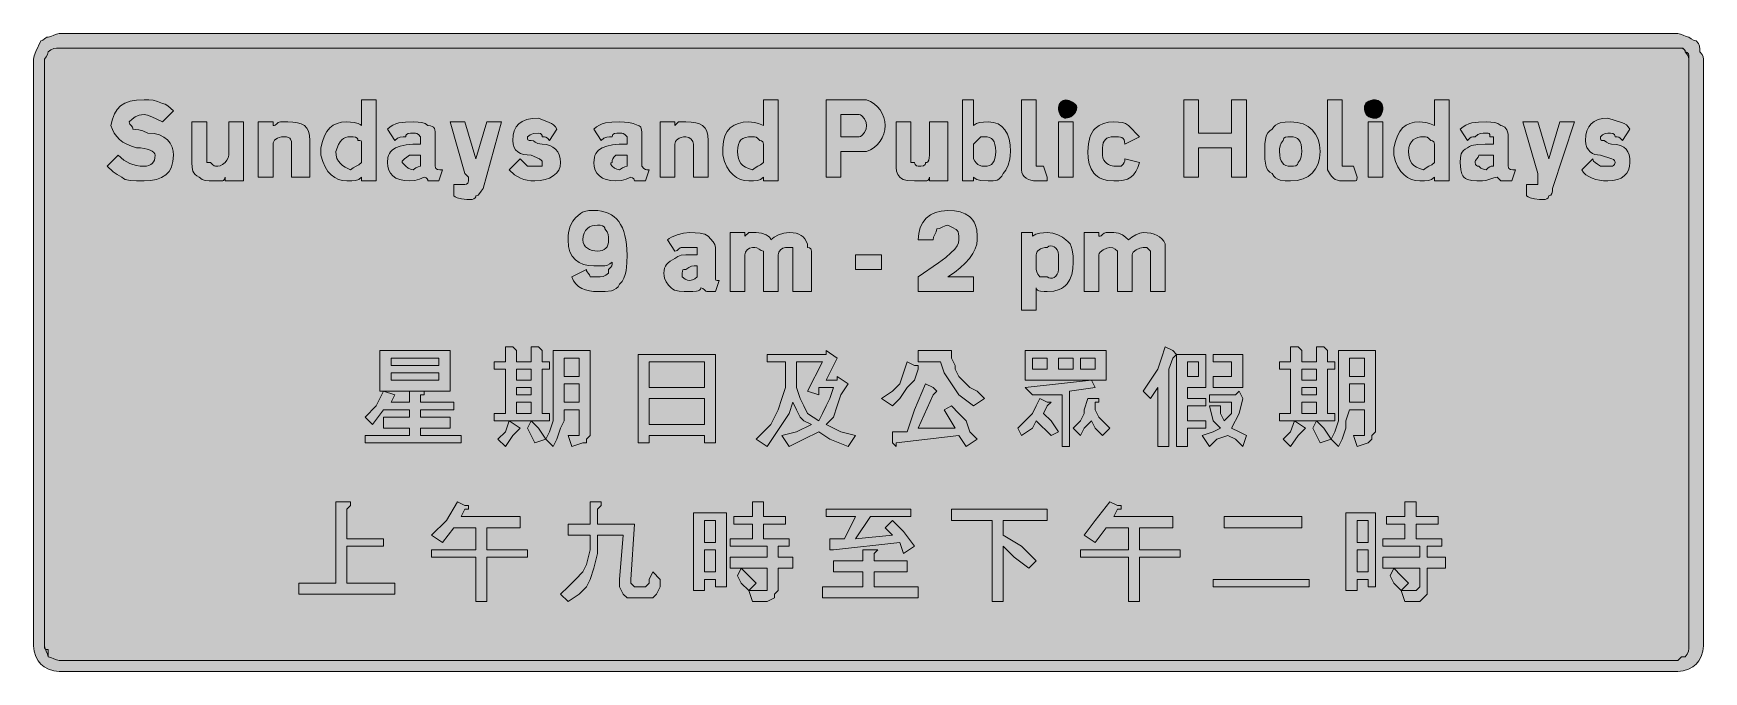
# Model space of a CAD drawing. Header units: metres. Extents: x 12 to 556, y 31 to 238.
import ezdxf

# ---------------------------------------------------------------- set-up
doc = ezdxf.new("R2010")
doc.units = ezdxf.units.M
doc.layers.add('FILL_BLACK_000000', color=7, linetype='Continuous', true_color=0x000000)
doc.layers.add('FILL_WHITE_FFFFFF', color=7, linetype='Continuous', true_color=0xffffff)

msp = doc.modelspace()

# ---------------------------------------------------------------- hatches: boundary and pattern name
at = {"layer": 'FILL_BLACK_000000', "true_color": 0x000000}
h = msp.add_hatch(color=7, dxfattribs=at)
h.dxf.hatch_style = 1
h.paths.add_polyline_path([(548.25, 238.13), (549.15, 237.72), (550.05, 237.31), (550.95, 237.12), (551.7, 236.52), (552.47, 236.11), (553.35, 235.92), (554.04, 235.02), (554.4, 234.12), (554.53, 233.22), (554.55, 232.32), (555.24, 231.44), (555.6, 230.67), (555.75, 229.92), (555.75, 39.12), (555.54, 37.34), (555, 35.67), (554.23, 34.23), (553.35, 33.12), (552.24, 32.24), (550.8, 31.47), (549.13, 30.93), (547.35, 30.72), (20.55, 30.72), (18.77, 30.93), (17.1, 31.47), (15.66, 32.24), (14.55, 33.12), (13.67, 34.23), (12.9, 35.67), (12.36, 37.34), (12.15, 39.12), (12.15, 229.92), (12.36, 231.03), (12.9, 232.47), (14.55, 235.92), (14.95, 235.97), (15.26, 236.11), (15.75, 236.52), (16.24, 236.93), (16.55, 237.07), (16.95, 237.12), (17.85, 237.31), (18.75, 237.72), (19.65, 238.13), (20.55, 238.32), (547.35, 238.32), (548.25, 238.13)])
h.paths.add_polyline_path([(18.75, 233.37), (17.85, 233.01), (16.95, 232.32), (16.76, 231.44), (16.35, 230.67), (15.75, 229.92), (15.75, 39.12), (15.77, 38.43), (15.9, 38.07), (16.26, 37.94), (16.95, 37.92), (16.95, 35.52), (17.85, 35.33), (18.75, 34.92), (19.65, 34.51), (20.55, 34.32), (547.35, 34.32), (548.55, 35.52), (549.75, 35.52), (550.44, 36.42), (550.8, 37.32), (550.93, 38.22), (550.95, 39.12), (550.95, 229.92), (550.8, 230.67), (550.44, 231.44), (549.75, 232.32), (549.7, 232.72), (549.54, 233.01), (549, 233.37), (548.23, 233.5), (547.35, 233.52), (20.55, 233.52), (19.65, 233.5), (18.75, 233.37)], flags=16)
h = msp.add_hatch(color=7, dxfattribs=at)
h.dxf.hatch_style = 1
h.paths.add_polyline_path([(43.4, 209.12), (43.54, 208.81), (43.95, 208.32), (44.36, 207.83), (44.5, 207.52), (44.55, 207.12), (45.47, 207.1), (46.5, 206.97), (47.76, 206.61), (49.35, 205.92), (51.43, 205.76), (53.19, 205.3), (54.64, 204.59), (55.8, 203.67), (56.67, 202.58), (57.28, 201.36), (57.64, 200.06), (57.75, 198.72), (57.58, 196.64), (57.09, 194.88), (56.73, 194.11), (56.29, 193.43), (55.78, 192.81), (55.2, 192.27), (53.82, 191.4), (52.18, 190.79), (50.29, 190.43), (48.15, 190.32), (45.67, 190.34), (43.65, 190.47), (42.07, 190.83), (41.46, 191.12), (40.95, 191.52), (39.36, 192.42), (38.1, 193.32), (36.15, 195.12), (39.75, 198.72), (41.57, 197.14), (42.51, 196.53), (43.5, 196.02), (44.54, 195.63), (45.66, 195.34), (46.85, 195.18), (48.15, 195.12), (48.99, 195.18), (49.72, 195.34), (50.34, 195.63), (50.85, 196.02), (51.24, 196.53), (51.52, 197.14), (51.69, 197.88), (51.75, 198.72), (51.64, 199.17), (51.32, 199.6), (50.8, 200.01), (50.1, 200.37), (49.23, 200.68), (48.21, 200.91), (47.04, 201.07), (45.75, 201.12), (44.06, 201.63), (42.58, 202.24), (41.3, 202.98), (40.2, 203.82), (39.27, 204.78), (38.49, 205.84), (37.86, 207.03), (37.35, 208.32), (37.86, 210.4), (38.53, 212.16), (39.4, 213.61), (40.5, 214.77), (41.89, 215.64), (43.59, 216.25), (45.67, 216.61), (48.15, 216.72), (49.76, 216.7), (51.15, 216.57), (52.54, 216.21), (54.15, 215.52), (55.05, 215.31), (55.95, 214.77), (57.75, 213.12), (54.15, 209.52), (50.7, 211.17), (49.26, 211.71), (48.15, 211.92), (47.3, 211.87), (46.56, 211.71), (45.3, 211.17), (44.27, 210.4), (43.35, 209.52), (43.4, 209.12)])
h = msp.add_hatch(color=7, dxfattribs=at)
h.dxf.hatch_style = 1
h.paths.add_polyline_path([(123.75, 216.72), (123.75, 190.32), (118.95, 190.32), (118.95, 191.52), (118.03, 190.83), (117, 190.47), (115.74, 190.34), (114.15, 190.32), (112.8, 190.43), (111.49, 190.79), (110.23, 191.4), (109.05, 192.27), (107.99, 193.43), (107.06, 194.88), (106.31, 196.64), (105.75, 198.72), (105.75, 199.92), (105.75, 201.12), (106.26, 203.2), (106.89, 204.96), (107.67, 206.41), (108.6, 207.57), (109.7, 208.44), (110.98, 209.05), (112.46, 209.41), (114.15, 209.52), (116.55, 209.37), (117.86, 209.01), (118.45, 208.72), (118.95, 208.32), (118.95, 216.72), (123.75, 216.72)])
h.paths.add_polyline_path([(118.95, 202.32), (118.93, 203.01), (118.8, 203.37), (118.44, 203.5), (117.75, 203.52), (117.7, 203.92), (117.54, 204.21), (117, 204.57), (116.23, 204.7), (115.35, 204.72), (114.5, 204.66), (113.76, 204.48), (113.09, 204.15), (112.5, 203.67), (111.96, 203.02), (111.47, 202.19), (110.55, 199.92), (110.66, 198.68), (110.96, 197.63), (111.44, 196.76), (112.05, 196.02), (112.78, 195.4), (113.59, 194.86), (115.35, 193.92), (116.25, 194.63), (117.15, 195.12), (118.05, 195.61), (118.95, 196.32), (118.95, 201.12), (118.95, 202.32)], flags=16)
h = msp.add_hatch(color=7, dxfattribs=at)
h.dxf.hatch_style = 1
h.paths.add_polyline_path([(254.55, 216.72), (254.55, 190.32), (249.75, 190.32), (249.75, 191.52), (248.83, 190.83), (247.8, 190.47), (246.54, 190.34), (244.95, 190.32), (243.6, 190.43), (242.29, 190.79), (241.03, 191.4), (239.85, 192.27), (238.79, 193.43), (237.86, 194.88), (237.11, 196.64), (236.55, 198.72), (236.55, 199.92), (236.55, 201.12), (236.71, 203.2), (237.19, 204.96), (237.94, 206.41), (238.95, 207.57), (240.18, 208.44), (241.61, 209.05), (243.21, 209.41), (244.95, 209.52), (245.87, 209.5), (246.9, 209.37), (248.16, 209.01), (249.75, 208.32), (249.75, 216.72), (254.55, 216.72)])
h.paths.add_polyline_path([(249.75, 202.32), (249.7, 202.72), (249.56, 203.01), (249.15, 203.37), (248.55, 203.52), (247.84, 204.21), (247.35, 204.57), (246.86, 204.7), (246.15, 204.72), (244.91, 204.66), (243.88, 204.48), (243.05, 204.15), (242.4, 203.67), (241.92, 203.02), (241.59, 202.19), (241.41, 201.16), (241.35, 199.92), (241.41, 198.68), (241.59, 197.63), (241.92, 196.76), (242.4, 196.02), (243.05, 195.4), (243.88, 194.86), (244.91, 194.37), (246.15, 193.92), (247.05, 194.63), (247.95, 195.12), (248.85, 195.61), (249.75, 196.32), (249.75, 201.12), (249.75, 202.32)], flags=16)
h = msp.add_hatch(color=7, dxfattribs=at)
h.dxf.hatch_style = 1
h.paths.add_polyline_path([(270.15, 191.52), (270.15, 216.72), (282.15, 216.72), (283.35, 216.72), (284.64, 216.16), (285.81, 215.41), (286.83, 214.48), (287.7, 213.42), (288.4, 212.24), (288.92, 210.98), (289.24, 209.67), (289.35, 208.32), (289.24, 206.97), (288.92, 205.66), (288.4, 204.4), (287.7, 203.22), (286.83, 202.16), (285.81, 201.23), (284.64, 200.48), (283.35, 199.92), (282.15, 199.92), (274.95, 199.92), (274.95, 191.52), (270.15, 191.52)])
h.paths.add_polyline_path([(281.4, 204.83), (281.83, 205.11), (282.6, 206.07), (283.14, 207.25), (283.35, 208.32), (283.14, 209.39), (282.6, 210.57), (281.83, 211.53), (281.4, 211.81), (280.95, 211.92), (274.95, 211.92), (274.95, 204.72), (280.95, 204.72), (281.4, 204.83)], flags=16)
h = msp.add_hatch(color=7, dxfattribs=at)
h.dxf.hatch_style = 1
h.paths.add_polyline_path([(319.24, 190.83), (318.65, 191.12), (318.15, 191.52), (318.15, 190.32), (314.55, 190.32), (314.55, 216.72), (318.15, 216.72), (318.15, 208.32), (319.07, 209.01), (320.1, 209.37), (321.36, 209.5), (322.95, 209.52), (324.64, 209.35), (326.1, 208.86), (327.34, 208.06), (328.35, 206.97), (329.14, 205.59), (329.7, 203.95), (330.04, 202.06), (330.15, 199.92), (330.1, 198.63), (329.94, 197.44), (329.4, 195.42), (328.63, 193.84), (327.75, 192.72), (327.3, 191.93), (326.83, 191.33), (326.34, 190.91), (325.8, 190.62), (324.54, 190.36), (322.95, 190.32), (320.55, 190.47), (319.24, 190.83)])
h.paths.add_polyline_path([(323.32, 195.36), (323.94, 195.69), (324.45, 196.17), (324.84, 196.82), (325.12, 197.65), (325.29, 198.68), (325.35, 199.92), (325.29, 201.16), (325.12, 202.19), (324.84, 203.02), (324.45, 203.67), (323.94, 204.15), (323.32, 204.48), (322.59, 204.66), (321.75, 204.72), (320.55, 204.72), (318.15, 202.32), (318.15, 197.52), (318.6, 196.73), (319.05, 196.13), (319.5, 195.71), (319.95, 195.42), (320.85, 195.16), (321.75, 195.12), (322.59, 195.18), (323.32, 195.36)], flags=16)
h = msp.add_hatch(color=7, dxfattribs=at)
h.dxf.hatch_style = 1
h.paths.add_polyline_path([(338.55, 196.32), (338.55, 195.12), (340.95, 195.12), (342.15, 191.52), (342.15, 190.32), (340.95, 190.32), (338.55, 190.32), (337.65, 190.38), (336.79, 190.54), (335.98, 190.83), (335.25, 191.22), (334.64, 191.73), (334.16, 192.34), (333.86, 193.08), (333.75, 193.92), (333.75, 195.12), (333.75, 216.72), (338.55, 216.72), (338.55, 196.32)])
h = msp.add_hatch(color=7, dxfattribs=at)
h.dxf.hatch_style = 1
h.paths.add_polyline_path([(351.64, 213.48), (351.36, 212.74), (350.93, 212.13), (350.4, 211.62), (349.82, 211.23), (349.22, 210.94), (348.15, 210.72), (347.7, 210.78), (347.27, 210.94), (346.86, 211.23), (346.5, 211.62), (346.19, 212.13), (345.96, 212.74), (345.8, 213.48), (345.75, 214.32), (345.96, 215.2), (346.5, 215.97), (347.27, 216.51), (348.15, 216.72), (349.22, 216.51), (350.4, 215.97), (351.36, 215.2), (351.64, 214.77), (351.75, 214.32), (351.64, 213.48)])
h = msp.add_hatch(color=7, dxfattribs=at)
h.dxf.hatch_style = 1
h.paths.add_polyline_path([(396.15, 205.92), (402.15, 205.92), (402.15, 216.72), (406.95, 216.72), (406.95, 191.52), (402.15, 191.52), (402.15, 201.12), (396.15, 201.12), (391.35, 201.12), (391.35, 191.52), (386.55, 191.52), (386.55, 216.72), (391.35, 216.72), (391.35, 205.92), (396.15, 205.92)])
h = msp.add_hatch(color=7, dxfattribs=at)
h.dxf.hatch_style = 1
h.paths.add_polyline_path([(438.15, 196.32), (438.15, 195.12), (441.75, 195.12), (442.95, 191.52), (442.93, 190.83), (442.8, 190.47), (442.44, 190.34), (441.75, 190.32), (438.15, 190.32), (437.3, 190.38), (436.56, 190.54), (435.89, 190.83), (435.3, 191.22), (434.76, 191.73), (434.27, 192.34), (433.35, 193.92), (433.35, 195.12), (433.35, 216.72), (438.15, 216.72), (438.15, 196.32)])
h = msp.add_hatch(color=7, dxfattribs=at)
h.dxf.hatch_style = 1
h.paths.add_polyline_path([(451.3, 213.48), (451.14, 212.74), (450.91, 212.13), (450.6, 211.62), (450.24, 211.23), (449.83, 210.94), (449.4, 210.78), (448.95, 210.72), (448.11, 210.78), (447.37, 210.94), (446.76, 211.23), (446.25, 211.62), (445.86, 212.13), (445.57, 212.74), (445.41, 213.48), (445.35, 214.32), (445.41, 214.77), (445.57, 215.2), (445.86, 215.61), (446.25, 215.97), (446.76, 216.28), (447.37, 216.51), (448.11, 216.67), (448.95, 216.72), (449.83, 216.51), (450.6, 215.97), (451.14, 215.2), (451.35, 214.32), (451.3, 213.48)])
h = msp.add_hatch(color=7, dxfattribs=at)
h.dxf.hatch_style = 1
h.paths.add_polyline_path([(472.95, 216.72), (472.95, 190.32), (468.15, 190.32), (468.15, 191.52), (467.23, 190.83), (466.2, 190.47), (464.94, 190.34), (463.35, 190.32), (462, 190.43), (460.69, 190.79), (459.43, 191.4), (458.25, 192.27), (457.19, 193.43), (456.26, 194.88), (455.51, 196.64), (454.95, 198.72), (454.95, 199.92), (454.95, 201.12), (455.46, 203.2), (456.09, 204.96), (456.87, 206.41), (457.8, 207.57), (458.9, 208.44), (460.18, 209.05), (461.66, 209.41), (463.35, 209.52), (464.27, 209.5), (465.3, 209.37), (466.56, 209.01), (468.15, 208.32), (468.15, 216.72), (472.95, 216.72)])
h.paths.add_polyline_path([(468.15, 202.32), (468.1, 202.72), (467.96, 203.01), (467.55, 203.37), (466.95, 203.52), (466.24, 204.21), (465.75, 204.57), (465.26, 204.7), (464.55, 204.72), (463.65, 204.66), (462.79, 204.48), (461.98, 204.15), (461.25, 203.67), (460.64, 203.02), (460.16, 202.19), (459.86, 201.16), (459.75, 199.92), (459.81, 198.68), (459.99, 197.63), (460.32, 196.76), (460.8, 196.02), (461.45, 195.4), (462.28, 194.86), (463.31, 194.37), (464.55, 193.92), (465.45, 194.63), (466.35, 195.12), (467.25, 195.61), (468.15, 196.32), (468.15, 201.12), (468.15, 202.32)], flags=16)
h = msp.add_hatch(color=7, dxfattribs=at)
h.dxf.hatch_style = 1
h.paths.add_polyline_path([(80.55, 209.52), (80.55, 190.32), (74.55, 190.32), (74.55, 191.52), (74.4, 190.92), (74.04, 190.51), (73.75, 190.37), (73.35, 190.32), (70.95, 190.32), (69.36, 190.34), (68.1, 190.47), (67.07, 190.83), (66.15, 191.52), (65.36, 191.97), (64.76, 192.44), (64.34, 192.93), (64.05, 193.47), (63.79, 194.73), (63.75, 196.32), (63.75, 209.52), (68.55, 209.52), (68.55, 197.52), (68.55, 196.32), (69.75, 196.32), (70.46, 195.63), (70.95, 195.27), (71.44, 195.14), (72.15, 195.12), (72.9, 195.27), (73.67, 195.63), (74.55, 196.32), (75.15, 197.07), (75.56, 197.84), (75.75, 198.72), (75.75, 209.52), (80.55, 209.52)])
h = msp.add_hatch(color=7, dxfattribs=at)
h.dxf.hatch_style = 1
h.paths.add_polyline_path([(96.15, 191.52), (96.15, 201.12), (96.15, 202.32), (96.11, 203.2), (95.85, 203.97), (95.56, 204.28), (95.14, 204.51), (94.54, 204.67), (93.75, 204.72), (92.91, 204.67), (92.17, 204.51), (91.56, 204.28), (91.05, 203.97), (90.66, 203.61), (90.37, 203.2), (90.21, 202.77), (90.15, 202.32), (90.15, 191.52), (85.35, 191.52), (85.35, 209.52), (90.15, 209.52), (90.15, 208.32), (90.55, 208.37), (90.86, 208.51), (91.35, 208.92), (91.84, 209.33), (92.15, 209.47), (92.55, 209.52), (94.95, 209.52), (96.64, 209.46), (98.1, 209.26), (99.34, 208.89), (100.35, 208.32), (101.14, 207.53), (101.7, 206.48), (102.04, 205.16), (102.15, 203.52), (102.15, 191.52), (96.15, 191.52)])
h = msp.add_hatch(color=7, dxfattribs=at)
h.dxf.hatch_style = 1
h.paths.add_polyline_path([(140.55, 190.32), (140.5, 190.72), (140.36, 191.01), (139.95, 191.37), (139.35, 191.52), (137.85, 190.92), (136.31, 190.51), (134.55, 190.32), (132.86, 190.43), (131.4, 190.75), (130.16, 191.27), (129.15, 191.97), (128.36, 192.84), (127.8, 193.86), (127.46, 195.03), (127.35, 196.32), (127.52, 197.96), (127.73, 198.66), (128.02, 199.28), (128.4, 199.84), (128.87, 200.33), (130.05, 201.12), (131.57, 201.69), (133.42, 202.06), (135.62, 202.26), (138.15, 202.32), (138.15, 203.52), (138.15, 204.72), (137.44, 205.41), (136.95, 205.77), (136.46, 205.9), (135.75, 205.92), (134.87, 205.9), (134.1, 205.77), (133.56, 205.41), (133.4, 205.12), (133.35, 204.72), (132.45, 204.7), (131.55, 204.57), (130.65, 204.21), (129.75, 203.52), (127.35, 207.12), (128.25, 207.91), (129.17, 208.51), (130.11, 208.93), (131.1, 209.22), (133.26, 209.48), (135.75, 209.52), (137.34, 209.5), (138.6, 209.37), (139.63, 209.01), (140.55, 208.32), (141.34, 208.26), (141.94, 208.09), (142.36, 207.81), (142.65, 207.42), (142.82, 206.91), (142.91, 206.29), (142.95, 204.72), (142.95, 195.12), (143, 194.72), (143.16, 194.43), (143.7, 194.07), (144.47, 193.94), (145.35, 193.92), (144.15, 190.32), (140.55, 190.32)])
h.paths.add_polyline_path([(134.1, 194.52), (134.87, 194.11), (135.75, 193.92), (136.63, 194.61), (137.4, 194.97), (138.15, 195.12), (138.15, 198.72), (134.55, 198.72), (133.67, 198.01), (132.9, 197.52), (132.36, 197.03), (132.2, 196.72), (132.15, 196.32), (133.35, 195.12), (134.1, 194.52)], flags=16)
h = msp.add_hatch(color=7, dxfattribs=at)
h.dxf.hatch_style = 1
h.paths.add_polyline_path([(158.55, 187.92), (157.84, 187.04), (157.35, 186.27), (156.86, 185.73), (156.55, 185.57), (156.15, 185.52), (156.1, 185.12), (155.96, 184.83), (155.55, 184.47), (154.95, 184.32), (153.17, 184.34), (151.5, 184.47), (150.06, 184.83), (149.45, 185.12), (148.95, 185.52), (148.95, 189.12), (151.35, 189.12), (152.55, 189.12), (153.15, 189.27), (153.56, 189.63), (153.7, 189.92), (153.75, 190.32), (153.75, 191.52), (152.55, 192.72), (147.75, 209.52), (152.55, 209.52), (156.15, 197.52), (159.75, 209.52), (164.55, 209.52), (158.55, 187.92)])
h = msp.add_hatch(color=7, dxfattribs=at)
h.dxf.hatch_style = 1
h.paths.add_polyline_path([(183.59, 195.03), (183.11, 193.86), (182.36, 192.84), (181.35, 191.97), (180.12, 191.27), (178.69, 190.75), (177.09, 190.43), (175.35, 190.32), (174.05, 190.38), (172.86, 190.54), (171.74, 190.83), (170.7, 191.22), (169.71, 191.73), (168.77, 192.34), (166.95, 193.92), (170.55, 197.52), (172.95, 195.12), (175.35, 195.12), (177.75, 195.12), (177.75, 196.32), (177.69, 196.72), (177.52, 197.03), (176.85, 197.52), (174.15, 198.72), (172.86, 198.78), (171.69, 198.96), (170.67, 199.29), (169.8, 199.77), (169.1, 200.42), (168.58, 201.25), (168.26, 202.28), (168.15, 203.52), (168.26, 205.21), (168.62, 206.67), (169.23, 207.91), (170.1, 208.92), (171.26, 209.71), (172.71, 210.27), (174.47, 210.61), (176.55, 210.72), (180, 209.37), (180.76, 209), (181.44, 208.53), (182.05, 207.91), (182.55, 207.12), (180.15, 203.52), (179.44, 204.21), (178.95, 204.57), (178.46, 204.7), (177.75, 204.72), (177.7, 205.12), (177.56, 205.41), (177.15, 205.77), (176.55, 205.92), (174.97, 205.73), (173.85, 205.32), (172.95, 204.72), (172.97, 204.03), (173.1, 203.67), (173.46, 203.54), (174.15, 203.52), (174.88, 203.33), (175.5, 202.92), (176.34, 202.51), (176.96, 202.37), (177.75, 202.32), (179.04, 202.21), (180.21, 201.89), (181.23, 201.37), (182.1, 200.67), (182.8, 199.8), (183.32, 198.78), (183.64, 197.61), (183.75, 196.32), (183.59, 195.03)])
h = msp.add_hatch(color=7, dxfattribs=at)
h.dxf.hatch_style = 1
h.paths.add_polyline_path([(207.75, 190.32), (207.7, 190.72), (207.56, 191.01), (207.15, 191.37), (206.55, 191.52), (205.05, 190.92), (203.51, 190.51), (201.75, 190.32), (200.06, 190.43), (198.6, 190.75), (197.36, 191.27), (196.35, 191.97), (195.56, 192.84), (195, 193.86), (194.66, 195.03), (194.55, 196.32), (194.72, 197.96), (194.93, 198.66), (195.22, 199.28), (195.6, 199.84), (196.07, 200.33), (197.25, 201.12), (198.77, 201.69), (200.62, 202.06), (202.82, 202.26), (205.35, 202.32), (205.35, 203.52), (205.35, 204.72), (204.64, 205.41), (204.15, 205.77), (203.66, 205.9), (202.95, 205.92), (202.07, 205.9), (201.3, 205.77), (200.76, 205.41), (200.6, 205.12), (200.55, 204.72), (199.65, 204.7), (198.75, 204.57), (197.85, 204.21), (196.95, 203.52), (194.55, 207.12), (195.45, 207.91), (196.37, 208.51), (197.31, 208.93), (198.3, 209.22), (200.46, 209.48), (202.95, 209.52), (204.56, 209.5), (205.95, 209.37), (207.34, 209.01), (208.95, 208.32), (209.35, 208.26), (209.64, 208.09), (209.86, 207.81), (210, 207.42), (210.13, 206.29), (210.15, 204.72), (210.15, 195.12), (210.86, 194.43), (211.35, 194.07), (211.84, 193.94), (212.55, 193.92), (211.35, 190.32), (207.75, 190.32)])
h.paths.add_polyline_path([(200.04, 196.13), (200.1, 195.72), (200.55, 195.12), (201.3, 194.52), (202.07, 194.11), (202.95, 193.92), (203.83, 194.61), (204.6, 194.97), (205.35, 195.12), (205.35, 198.72), (201.75, 198.72), (201.06, 198.01), (200.7, 197.52), (200.57, 197.03), (200.55, 196.32), (200.21, 196.27), (200.04, 196.13)], flags=16)
h = msp.add_hatch(color=7, dxfattribs=at)
h.dxf.hatch_style = 1
h.paths.add_polyline_path([(226.95, 191.52), (226.95, 201.12), (226.95, 202.32), (226.74, 203.2), (226.2, 203.97), (225.43, 204.51), (224.55, 204.72), (223.71, 204.67), (222.97, 204.51), (222.36, 204.28), (221.85, 203.97), (221.46, 203.61), (221.17, 203.2), (221.01, 202.77), (220.95, 202.32), (220.95, 191.52), (216.15, 191.52), (216.15, 209.52), (220.95, 209.52), (220.95, 208.32), (222.15, 209.52), (224.55, 209.52), (226.24, 209.46), (227.7, 209.26), (228.94, 208.89), (229.95, 208.32), (230.74, 207.53), (231.3, 206.48), (231.64, 205.16), (231.75, 203.52), (231.75, 191.52), (226.95, 191.52)])
h = msp.add_hatch(color=7, dxfattribs=at)
h.dxf.hatch_style = 1
h.paths.add_polyline_path([(309.75, 209.52), (309.75, 190.32), (303.75, 190.32), (303.75, 191.52), (303.6, 190.92), (303.24, 190.51), (302.95, 190.37), (302.55, 190.32), (298.95, 190.32), (296.55, 190.47), (295.24, 190.83), (294.65, 191.12), (294.15, 191.52), (293.46, 192.44), (293.1, 193.47), (292.97, 194.73), (292.95, 196.32), (292.95, 209.52), (297.75, 209.52), (297.75, 197.52), (297.75, 196.32), (298.95, 196.32), (299, 195.92), (299.14, 195.63), (299.55, 195.27), (300.15, 195.12), (301.03, 195.14), (301.8, 195.27), (302.34, 195.63), (302.5, 195.92), (302.55, 196.32), (302.95, 196.37), (303.24, 196.53), (303.6, 197.07), (303.73, 197.84), (303.75, 198.72), (303.75, 209.52), (309.75, 209.52)])
h = msp.add_hatch(color=7, dxfattribs=at)
h.dxf.hatch_style = 1
h.paths.add_polyline_path([(345.75, 191.52), (345.75, 209.52), (350.55, 209.52), (350.55, 191.52), (345.75, 191.52)])
h = msp.add_hatch(color=7, dxfattribs=at)
h.dxf.hatch_style = 1
h.paths.add_polyline_path([(365.34, 209.5), (366.6, 209.37), (367.63, 209.01), (368.55, 208.32), (372.15, 204.72), (367.35, 202.32), (367.29, 203.11), (367.12, 203.71), (366.84, 204.13), (366.45, 204.42), (365.94, 204.59), (365.33, 204.68), (363.75, 204.72), (362.91, 204.66), (362.17, 204.49), (361.56, 204.21), (361.05, 203.82), (360.66, 203.31), (360.37, 202.69), (360.21, 201.96), (360.15, 201.12), (360.15, 199.92), (360.15, 198.72), (360.26, 197.88), (360.54, 197.14), (360.97, 196.53), (361.5, 196.02), (362.08, 195.63), (362.68, 195.34), (363.75, 195.12), (366.15, 195.12), (366.84, 195.83), (367.2, 196.32), (367.33, 196.81), (367.35, 197.52), (372.15, 196.32), (371.64, 194.68), (371.01, 193.36), (370.23, 192.31), (369.3, 191.52), (368.2, 190.95), (366.92, 190.58), (365.44, 190.38), (363.75, 190.32), (361.67, 190.49), (359.91, 190.98), (359.14, 191.34), (358.46, 191.78), (357.84, 192.29), (357.3, 192.87), (356.43, 194.25), (355.82, 195.89), (355.46, 197.78), (355.35, 199.92), (355.51, 202.4), (355.99, 204.46), (356.33, 205.34), (356.74, 206.12), (357.22, 206.81), (357.75, 207.42), (358.98, 208.38), (360.41, 209.03), (362.01, 209.4), (363.75, 209.52), (365.34, 209.5)])
h = msp.add_hatch(color=7, dxfattribs=at)
h.dxf.hatch_style = 1
h.paths.add_polyline_path([(430.29, 195.89), (429.49, 194.25), (428.4, 192.87), (427.02, 191.78), (425.38, 190.98), (423.49, 190.49), (421.35, 190.32), (419.57, 190.36), (417.9, 190.62), (417.14, 190.91), (416.46, 191.33), (415.85, 191.93), (415.35, 192.72), (414.56, 193.23), (413.96, 193.84), (413.54, 194.58), (413.25, 195.42), (412.99, 197.44), (412.95, 199.92), (412.99, 202.39), (413.25, 204.42), (413.54, 205.26), (413.96, 205.99), (414.56, 206.61), (415.35, 207.12), (415.85, 207.91), (416.46, 208.51), (417.14, 208.93), (417.9, 209.22), (419.57, 209.48), (421.35, 209.52), (423.49, 209.35), (425.38, 208.86), (427.02, 208.06), (428.4, 206.97), (429.49, 205.59), (430.29, 203.95), (430.78, 202.06), (430.95, 199.92), (430.78, 197.78), (430.29, 195.89)])
h.paths.add_polyline_path([(424.72, 202.19), (424.44, 203.02), (424.05, 203.67), (423.54, 204.15), (422.92, 204.48), (422.19, 204.66), (421.35, 204.72), (420.47, 204.7), (419.7, 204.57), (419.16, 204.21), (419, 203.92), (418.95, 203.52), (418.26, 202.62), (417.9, 201.72), (417.77, 200.82), (417.75, 199.92), (417.81, 198.68), (417.97, 197.65), (418.26, 196.82), (418.65, 196.17), (419.16, 195.69), (419.77, 195.36), (420.51, 195.18), (421.35, 195.12), (422.23, 195.14), (423, 195.27), (423.54, 195.63), (423.7, 195.92), (423.75, 196.32), (424.44, 197.22), (424.8, 198.12), (424.93, 199.02), (424.95, 199.92), (424.89, 201.16), (424.72, 202.19)], flags=16)
h = msp.add_hatch(color=7, dxfattribs=at)
h.dxf.hatch_style = 1
h.paths.add_polyline_path([(446.55, 191.52), (446.55, 209.52), (451.35, 209.52), (451.35, 191.52), (446.55, 191.52)])
h = msp.add_hatch(color=7, dxfattribs=at)
h.dxf.hatch_style = 1
h.paths.add_polyline_path([(489.75, 190.32), (488.55, 191.52), (487.46, 191.33), (486.15, 190.92), (484.84, 190.51), (483.75, 190.32), (481.97, 190.34), (480.3, 190.47), (478.86, 190.83), (478.25, 191.12), (477.75, 191.52), (477.35, 192.02), (477.06, 192.61), (476.7, 193.92), (476.55, 196.32), (476.59, 197.91), (476.85, 199.17), (477.14, 199.71), (477.56, 200.2), (478.16, 200.67), (478.95, 201.12), (479.51, 201.52), (480.26, 201.81), (482.25, 202.17), (484.69, 202.3), (487.35, 202.32), (487.35, 203.52), (487.35, 204.72), (486.15, 204.72), (486.13, 205.41), (486, 205.77), (485.64, 205.9), (484.95, 205.92), (484.05, 205.9), (483.15, 205.77), (482.25, 205.41), (481.35, 204.72), (480.64, 204.7), (480.15, 204.57), (479.66, 204.21), (478.95, 203.52), (476.55, 207.12), (477.45, 207.91), (478.37, 208.51), (479.31, 208.93), (480.3, 209.22), (482.46, 209.48), (484.95, 209.52), (486.54, 209.5), (487.8, 209.37), (488.83, 209.01), (489.75, 208.32), (490.2, 208.26), (490.63, 208.09), (491.04, 207.81), (491.4, 207.42), (491.71, 206.91), (491.94, 206.29), (492.1, 205.56), (492.15, 204.72), (492.15, 195.12), (492.2, 194.72), (492.36, 194.43), (492.9, 194.07), (493.67, 193.94), (494.55, 193.92), (493.35, 190.32), (489.75, 190.32)])
h.paths.add_polyline_path([(481.86, 195.31), (482.15, 195.17), (482.55, 195.12), (483.3, 194.52), (484.07, 194.11), (484.95, 193.92), (485.66, 194.61), (486.15, 194.97), (486.64, 195.1), (487.35, 195.12), (487.35, 198.72), (482.55, 198.72), (482.5, 198.32), (482.36, 198.01), (481.95, 197.52), (481.54, 197.03), (481.4, 196.72), (481.35, 196.32), (481.5, 195.72), (481.86, 195.31)], flags=16)
h = msp.add_hatch(color=7, dxfattribs=at)
h.dxf.hatch_style = 1
h.paths.add_polyline_path([(506.55, 187.92), (506.53, 187.04), (506.4, 186.27), (506.04, 185.73), (505.75, 185.57), (505.35, 185.52), (505.3, 185.12), (505.16, 184.83), (504.75, 184.47), (504.15, 184.32), (502.37, 184.34), (500.7, 184.47), (499.26, 184.83), (498.65, 185.12), (498.15, 185.52), (498.15, 189.12), (499.35, 189.12), (501.75, 189.12), (501.75, 190.32), (501.75, 191.52), (501.75, 192.72), (496.95, 209.52), (501.75, 209.52), (505.35, 197.52), (508.95, 209.52), (513.75, 209.52), (506.55, 187.92)])
h = msp.add_hatch(color=7, dxfattribs=at)
h.dxf.hatch_style = 1
h.paths.add_polyline_path([(531.64, 195.03), (531.3, 193.86), (530.74, 192.84), (529.95, 191.97), (528.94, 191.27), (527.7, 190.75), (526.24, 190.43), (524.55, 190.32), (523.2, 190.38), (521.89, 190.54), (520.63, 190.83), (519.45, 191.22), (518.39, 191.73), (517.46, 192.34), (516.71, 193.08), (516.15, 193.92), (519.75, 197.52), (519.8, 197.12), (519.96, 196.81), (520.5, 196.32), (521.27, 195.83), (522.15, 195.12), (524.55, 195.12), (525.75, 195.12), (526.15, 195.17), (526.44, 195.31), (526.8, 195.72), (526.95, 196.32), (526.89, 196.72), (526.71, 197.03), (526.38, 197.29), (525.9, 197.52), (522.15, 198.72), (521.25, 198.78), (520.39, 198.96), (519.58, 199.29), (518.85, 199.77), (518.24, 200.42), (517.76, 201.25), (517.46, 202.28), (517.35, 203.52), (517.46, 205.21), (517.8, 206.67), (518.36, 207.91), (519.15, 208.92), (520.16, 209.71), (521.4, 210.27), (522.86, 210.61), (524.55, 210.72), (529.05, 209.37), (529.89, 209), (530.63, 208.53), (531.24, 207.91), (531.75, 207.12), (529.35, 203.52), (528.64, 204.21), (528.15, 204.57), (527.66, 204.7), (526.95, 204.72), (526.9, 205.12), (526.74, 205.41), (526.2, 205.77), (525.43, 205.9), (524.55, 205.92), (523.67, 205.73), (522.9, 205.32), (522.15, 204.72), (522.17, 204.03), (522.3, 203.67), (522.66, 203.54), (523.35, 203.52), (524.1, 202.92), (524.87, 202.51), (525.75, 202.32), (527.39, 202.21), (528.71, 201.89), (529.76, 201.37), (530.55, 200.67), (531.12, 199.8), (531.49, 198.78), (531.69, 197.61), (531.75, 196.32), (531.64, 195.03)])
h = msp.add_hatch(color=7, dxfattribs=at)
h.dxf.hatch_style = 1
h.paths.add_polyline_path([(192.2, 161.12), (192.34, 160.81), (192.75, 160.32), (193.16, 159.83), (193.3, 159.52), (193.35, 159.12), (195.75, 159.12), (196.65, 159.14), (197.55, 159.27), (198.45, 159.63), (199.35, 160.32), (199.35, 161.52), (200.04, 162.23), (200.4, 162.72), (200.53, 163.21), (200.55, 163.92), (199.8, 163.32), (199.03, 162.91), (198.15, 162.72), (194.55, 162.72), (192.81, 162.83), (191.21, 163.19), (189.78, 163.8), (188.55, 164.67), (187.54, 165.83), (186.79, 167.28), (186.31, 169.04), (186.15, 171.12), (186.2, 172.41), (186.36, 173.59), (186.9, 175.62), (187.67, 177.19), (188.55, 178.32), (190.16, 179.71), (190.87, 180.13), (191.55, 180.42), (192.94, 180.68), (194.55, 180.72), (195.86, 180.66), (197.08, 180.49), (198.22, 180.21), (199.27, 179.82), (200.25, 179.31), (201.13, 178.69), (201.93, 177.96), (202.65, 177.12), (203.28, 176.16), (203.83, 175.09), (204.3, 173.91), (204.67, 172.62), (204.97, 171.21), (205.18, 169.69), (205.35, 166.32), (205.31, 163.64), (205.05, 161.07), (204.76, 159.86), (204.34, 158.73), (203.74, 157.67), (202.95, 156.72), (202.44, 155.93), (201.82, 155.33), (201.09, 154.91), (200.25, 154.62), (198.22, 154.36), (195.75, 154.32), (194.4, 154.38), (193.09, 154.56), (191.83, 154.89), (190.65, 155.37), (189.59, 156.02), (188.66, 156.85), (187.91, 157.88), (187.35, 159.12), (192.15, 161.52), (192.2, 161.12)])
h.paths.add_polyline_path([(193.99, 175.68), (193.18, 175.35), (192.45, 174.87), (191.84, 174.22), (191.36, 173.39), (191.06, 172.36), (190.95, 171.12), (191.06, 170.28), (191.36, 169.54), (191.84, 168.93), (192.45, 168.42), (193.18, 168.03), (193.99, 167.74), (194.85, 167.58), (195.75, 167.52), (196.59, 167.58), (197.32, 167.74), (197.94, 168.03), (198.45, 168.42), (198.84, 168.93), (199.12, 169.54), (199.29, 170.28), (199.35, 171.12), (199.33, 172.02), (199.2, 172.92), (198.84, 173.82), (198.15, 174.72), (198.1, 175.12), (197.94, 175.41), (197.4, 175.77), (196.63, 175.9), (195.75, 175.92), (194.85, 175.86), (193.99, 175.68)], flags=16)
h = msp.add_hatch(color=7, dxfattribs=at)
h.dxf.hatch_style = 1
h.paths.add_polyline_path([(318.15, 159.12), (318.15, 154.32), (300.15, 154.32), (300.15, 159.12), (306.77, 163.69), (309.07, 165.45), (310.8, 166.92), (312.02, 168.17), (312.81, 169.24), (313.23, 170.21), (313.35, 171.12), (313.35, 172.32), (313.29, 173.11), (313.12, 173.73), (312.84, 174.2), (312.45, 174.57), (311.32, 175.19), (309.75, 175.92), (308.85, 175.73), (307.95, 175.32), (307.05, 174.91), (306.15, 174.72), (305.96, 173.82), (305.55, 172.92), (305.14, 172.02), (304.95, 171.12), (300.15, 171.12), (300.32, 173.26), (300.81, 175.15), (301.61, 176.79), (302.7, 178.17), (304.08, 179.26), (305.72, 180.06), (307.61, 180.55), (309.75, 180.72), (311.89, 180.61), (313.78, 180.25), (315.42, 179.64), (316.8, 178.77), (317.38, 178.23), (317.89, 177.61), (318.33, 176.93), (318.69, 176.16), (319.18, 174.4), (319.35, 172.32), (319.35, 171.12), (319.18, 169.72), (318.69, 168.23), (317.89, 166.69), (316.8, 165.12), (315.42, 163.55), (313.78, 162.01), (311.89, 160.52), (309.75, 159.12), (318.15, 159.12)])
h = msp.add_hatch(color=7, dxfattribs=at)
h.dxf.hatch_style = 1
h.paths.add_polyline_path([(231.75, 154.32), (231.35, 154.37), (231.04, 154.51), (230.55, 154.92), (230.06, 155.33), (229.75, 155.47), (229.35, 155.52), (229.24, 155.12), (228.96, 154.83), (228.53, 154.61), (228, 154.47), (226.82, 154.34), (225.75, 154.32), (223.97, 154.34), (222.3, 154.47), (220.86, 154.83), (220.25, 155.12), (219.75, 155.52), (218.87, 156.44), (218.1, 157.47), (217.56, 158.73), (217.4, 159.47), (217.35, 160.32), (217.41, 161.17), (217.57, 161.91), (217.86, 162.58), (218.25, 163.17), (218.76, 163.71), (219.37, 164.2), (220.95, 165.12), (221.85, 165.72), (222.97, 166.13), (224.55, 166.32), (228.15, 166.32), (228.15, 167.52), (228.15, 168.72), (226.95, 168.72), (223.35, 168.72), (222.95, 168.67), (222.64, 168.53), (222.15, 168.12), (221.66, 167.71), (221.35, 167.57), (220.95, 167.52), (218.55, 171.12), (219.11, 171.57), (219.84, 172), (221.7, 172.77), (223.78, 173.31), (225.75, 173.52), (227.53, 173.5), (229.2, 173.37), (230.64, 173.01), (231.25, 172.72), (231.75, 172.32), (233.4, 170.52), (233.94, 169.62), (234.15, 168.72), (234.15, 159.12), (234.17, 158.43), (234.3, 158.07), (234.66, 157.94), (235.35, 157.92), (234.15, 154.32), (231.75, 154.32)])
h.paths.add_polyline_path([(224.23, 158.43), (225, 158.07), (225.75, 157.92), (226.63, 158.11), (227.4, 158.52), (228.15, 159.12), (228.15, 162.72), (227.25, 162.7), (226.35, 162.57), (225.45, 162.21), (224.55, 161.52), (223.86, 161.5), (223.5, 161.37), (223.37, 161.01), (223.35, 160.32), (223.35, 159.12), (224.23, 158.43)], flags=16)
h = msp.add_hatch(color=7, dxfattribs=at)
h.dxf.hatch_style = 1
h.paths.add_polyline_path([(256.07, 168.51), (255.3, 167.97), (254.76, 167.2), (254.55, 166.32), (254.55, 154.32), (249.75, 154.32), (249.75, 167.52), (249.02, 167.71), (248.4, 168.12), (247.56, 168.53), (246.94, 168.67), (246.15, 168.72), (245.27, 168.51), (244.5, 167.97), (243.96, 167.2), (243.75, 166.32), (243.75, 154.32), (238.95, 154.32), (238.95, 173.52), (243.75, 173.52), (243.75, 172.32), (244.95, 173.52), (247.35, 173.52), (248.25, 173.47), (249.11, 173.31), (250.65, 172.77), (251.26, 172.41), (251.74, 172), (252.04, 171.57), (252.15, 171.12), (253.26, 172), (254.7, 172.77), (256.37, 173.31), (258.15, 173.52), (259.39, 173.46), (260.44, 173.29), (261.31, 173.01), (262.05, 172.62), (262.67, 172.11), (263.21, 171.49), (264.15, 169.92), (264.15, 168.72), (264.75, 168.57), (265.16, 168.21), (265.3, 167.92), (265.35, 167.52), (265.35, 154.32), (259.35, 154.32), (259.35, 167.52), (259.35, 168.72), (256.95, 168.72), (256.07, 168.51)])
h = msp.add_hatch(color=7, dxfattribs=at)
h.dxf.hatch_style = 1
h.paths.add_polyline_path([(350.08, 159.89), (349.47, 158.25), (348.6, 156.87), (348.06, 156.29), (347.44, 155.78), (346.76, 155.34), (345.99, 154.98), (344.23, 154.49), (342.15, 154.32), (341.08, 154.34), (339.9, 154.47), (339.37, 154.61), (338.94, 154.83), (338.66, 155.12), (338.55, 155.52), (338.55, 148.32), (333.75, 148.32), (333.75, 173.52), (337.35, 173.52), (337.35, 172.32), (337.85, 172.72), (338.44, 173.01), (339.75, 173.37), (342.15, 173.52), (343.93, 173.31), (345.6, 172.77), (347.04, 172), (348.15, 171.12), (348.94, 170.56), (349.54, 169.83), (349.96, 168.95), (350.25, 167.97), (350.51, 165.89), (350.55, 163.92), (350.44, 161.78), (350.08, 159.89)])
h.paths.add_polyline_path([(343.22, 158.65), (343.82, 158.72), (344.4, 158.97), (344.93, 159.39), (345.36, 159.96), (345.64, 160.68), (345.75, 161.52), (345.75, 166.32), (345.64, 167.16), (345.36, 167.88), (344.93, 168.45), (344.4, 168.87), (343.82, 169.12), (343.22, 169.19), (342.65, 169.06), (342.15, 168.72), (341.31, 168.67), (340.58, 168.51), (339.96, 168.28), (339.45, 167.97), (339.06, 167.61), (338.77, 167.2), (338.61, 166.77), (338.55, 166.32), (338.55, 161.52), (338.7, 160.77), (339.06, 160), (339.75, 159.12), (342.15, 159.12), (342.65, 158.78), (343.22, 158.65)], flags=16)
h = msp.add_hatch(color=7, dxfattribs=at)
h.dxf.hatch_style = 1
h.paths.add_polyline_path([(372.28, 168.51), (371.1, 167.97), (370.14, 167.2), (369.86, 166.77), (369.75, 166.32), (369.75, 154.32), (364.95, 154.32), (364.95, 167.52), (364.2, 168.12), (363.43, 168.53), (362.55, 168.72), (361.48, 168.51), (360.3, 167.97), (359.34, 167.2), (359.06, 166.77), (358.95, 166.32), (358.95, 154.32), (354.15, 154.32), (354.15, 173.52), (358.95, 173.52), (358.95, 172.32), (359.35, 172.37), (359.66, 172.51), (360.15, 172.92), (360.64, 173.33), (360.95, 173.47), (361.35, 173.52), (363.75, 173.52), (364.6, 173.47), (365.34, 173.31), (366.6, 172.77), (367.63, 172), (368.55, 171.12), (369.64, 172), (370.95, 172.77), (372.26, 173.31), (373.35, 173.52), (374.64, 173.46), (375.82, 173.29), (376.89, 173.01), (377.85, 172.62), (378.69, 172.11), (379.43, 171.49), (380.04, 170.76), (380.55, 169.92), (380.55, 168.72), (380.55, 167.52), (380.55, 154.32), (375.75, 154.32), (375.75, 167.52), (374.55, 168.72), (373.35, 168.72), (372.28, 168.51)])
h = msp.add_hatch(color=7, dxfattribs=at)
h.dxf.hatch_style = 1
h.paths.add_polyline_path([(288.15, 161.52), (279.75, 161.52), (279.75, 166.32), (288.15, 166.32), (288.15, 161.52)])
h = msp.add_hatch(color=7, dxfattribs=at)
h.dxf.hatch_style = 1
h.paths.add_polyline_path([(169.35, 135.12), (169.35, 133.92), (169.35, 131.52), (174.15, 131.52), (174.15, 136.32), (176.55, 136.32), (177.75, 135.12), (177.75, 133.92), (177.75, 131.52), (180.15, 131.52), (180.15, 129.12), (177.75, 129.12), (177.75, 114.72), (180.15, 114.72), (180.15, 112.32), (162.15, 112.32), (162.15, 114.72), (165.75, 114.72), (165.75, 129.12), (162.15, 129.12), (162.15, 131.52), (165.75, 131.52), (165.75, 136.32), (168.15, 136.32), (169.35, 135.12)])
h.paths.add_polyline_path([(169.35, 120.72), (174.15, 120.72), (174.15, 123.12), (169.35, 123.12), (169.35, 120.72)], flags=16)
h.paths.add_polyline_path([(169.35, 118.32), (169.35, 114.72), (174.15, 114.72), (174.15, 118.32), (169.35, 118.32)], flags=16)
h.paths.add_polyline_path([(174.15, 129.12), (169.35, 129.12), (169.35, 125.52), (174.15, 125.52), (174.15, 129.12)], flags=16)
h = msp.add_hatch(color=7, dxfattribs=at)
h.dxf.hatch_style = 1
h.paths.add_polyline_path([(384.15, 133.92), (382.95, 132.72), (381.75, 129.12), (381.75, 103.92), (378.15, 103.92), (378.15, 123.12), (375.75, 119.52), (373.35, 121.92), (375.75, 125.52), (378.15, 129.12), (379.35, 132.72), (380.55, 136.32), (382.95, 135.12), (384.15, 133.92)])
h = msp.add_hatch(color=7, dxfattribs=at)
h.dxf.hatch_style = 1
h.paths.add_polyline_path([(424.95, 135.12), (424.95, 133.92), (424.95, 131.52), (429.75, 131.52), (429.75, 136.32), (432.15, 136.32), (433.35, 135.12), (433.35, 133.92), (433.35, 131.52), (435.75, 131.52), (435.75, 129.12), (433.35, 129.12), (433.35, 114.72), (435.75, 114.72), (435.75, 112.32), (417.75, 112.32), (417.75, 114.72), (421.35, 114.72), (421.35, 129.12), (417.75, 129.12), (417.75, 131.52), (421.35, 131.52), (421.35, 136.32), (423.75, 136.32), (424.95, 135.12)])
h.paths.add_polyline_path([(424.95, 120.72), (429.75, 120.72), (429.75, 123.12), (424.95, 123.12), (424.95, 120.72)], flags=16)
h.paths.add_polyline_path([(424.95, 118.32), (424.95, 114.72), (429.75, 114.72), (429.75, 118.32), (424.95, 118.32)], flags=16)
h.paths.add_polyline_path([(429.75, 129.12), (424.95, 129.12), (424.95, 125.52), (429.75, 125.52), (429.75, 129.12)], flags=16)
h = msp.add_hatch(color=7, dxfattribs=at)
h.dxf.hatch_style = 1
h.paths.add_polyline_path([(124.95, 135.12), (147.75, 135.12), (147.75, 121.92), (124.95, 121.92), (124.95, 135.12)])
h.paths.add_polyline_path([(128.55, 132.72), (128.55, 130.32), (144.15, 130.32), (144.15, 132.72), (128.55, 132.72)], flags=16)
h.paths.add_polyline_path([(144.15, 127.92), (128.55, 127.92), (128.55, 125.52), (144.15, 125.52), (144.15, 127.92)], flags=16)
h = msp.add_hatch(color=7, dxfattribs=at)
h.dxf.hatch_style = 1
h.paths.add_polyline_path([(193.35, 107.52), (192.15, 106.32), (192.15, 105.12), (190.95, 105.12), (187.35, 103.92), (186.15, 107.52), (188.55, 107.52), (189.75, 107.52), (189.75, 108.72), (189.75, 115.92), (184.95, 115.92), (184.95, 112.32), (183.75, 109.92), (182.55, 106.32), (181.35, 103.92), (178.95, 106.32), (180.15, 108.72), (181.35, 112.32), (181.35, 115.92), (181.35, 120.72), (181.35, 135.12), (193.35, 135.12), (193.35, 108.72), (193.35, 107.52)])
h.paths.add_polyline_path([(184.95, 124.32), (184.95, 118.32), (189.75, 118.32), (189.75, 124.32), (184.95, 124.32)], flags=16)
h.paths.add_polyline_path([(189.75, 132.72), (184.95, 132.72), (184.95, 126.72), (189.75, 126.72), (189.75, 132.72)], flags=16)
h = msp.add_hatch(color=7, dxfattribs=at)
h.dxf.hatch_style = 1
h.paths.add_polyline_path([(234.15, 105.12), (230.55, 105.12), (230.55, 107.52), (212.55, 107.52), (212.55, 105.12), (208.95, 105.12), (208.95, 133.92), (234.15, 133.92), (234.15, 105.12)])
h.paths.add_polyline_path([(212.55, 119.52), (212.55, 111.12), (230.55, 111.12), (230.55, 119.52), (212.55, 119.52)], flags=16)
h.paths.add_polyline_path([(230.55, 131.52), (212.55, 131.52), (212.55, 123.12), (230.55, 123.12), (230.55, 131.52)], flags=16)
h = msp.add_hatch(color=7, dxfattribs=at)
h.dxf.hatch_style = 1
h.paths.add_polyline_path([(270.15, 135.12), (273.75, 132.72), (270.15, 125.52), (273.75, 125.52), (273.75, 126.72), (277.35, 124.32), (274.95, 120.72), (273.75, 117.12), (272.55, 113.52), (270.15, 111.12), (274.95, 108.72), (279.75, 107.52), (277.35, 103.92), (271.35, 106.32), (267.75, 108.72), (262.95, 106.32), (258.15, 103.92), (255.75, 107.52), (260.55, 108.72), (265.35, 111.12), (262.95, 112.32), (261.75, 113.52), (260.55, 115.92), (259.35, 118.32), (258.15, 114.72), (255.75, 111.12), (253.35, 107.52), (250.95, 103.92), (247.35, 106.32), (249.75, 108.72), (252.15, 111.12), (253.35, 113.52), (254.55, 115.92), (255.75, 119.52), (256.95, 123.12), (256.95, 126.72), (256.95, 131.52), (250.95, 131.52), (250.95, 133.92), (270.15, 133.92), (270.15, 135.12)])
h.paths.add_polyline_path([(261.75, 119.52), (262.95, 117.12), (264.15, 114.72), (267.75, 112.32), (268.95, 114.72), (270.15, 117.12), (271.35, 119.52), (272.55, 123.12), (267.75, 123.12), (267.75, 120.72), (264.15, 121.92), (268.95, 131.52), (260.55, 131.52), (260.55, 123.12), (261.75, 119.52)], flags=16)
h = msp.add_hatch(color=7, dxfattribs=at)
h.dxf.hatch_style = 1
h.paths.add_polyline_path([(298.95, 125.52), (296.55, 123.12), (294.15, 119.52), (291.75, 117.12), (288.15, 119.52), (291.75, 121.92), (294.15, 124.32), (295.35, 127.92), (296.55, 131.52), (298.95, 130.32), (300.15, 130.32), (300.15, 129.12), (298.95, 125.52)])
h = msp.add_hatch(color=7, dxfattribs=at)
h.dxf.hatch_style = 1
h.paths.add_polyline_path([(310.95, 135.12), (310.95, 132.72), (312.15, 130.32), (312.15, 129.12), (313.35, 126.72), (315.75, 124.32), (316.95, 123.12), (319.35, 121.92), (321.75, 119.52), (318.15, 117.12), (313.35, 120.72), (310.95, 124.32), (308.55, 127.92), (307.35, 131.52), (300.15, 131.52), (300.15, 135.12), (310.95, 135.12)])
h = msp.add_hatch(color=7, dxfattribs=at)
h.dxf.hatch_style = 1
h.paths.add_polyline_path([(334.95, 135.12), (361.35, 135.12), (361.35, 125.52), (334.95, 125.52), (334.95, 135.12)])
h.paths.add_polyline_path([(337.35, 129.12), (342.15, 129.12), (342.15, 132.72), (337.35, 132.72), (337.35, 129.12)], flags=16)
h.paths.add_polyline_path([(345.75, 132.72), (345.75, 129.12), (350.55, 129.12), (350.55, 132.72), (345.75, 132.72)], flags=16)
h.paths.add_polyline_path([(357.75, 132.72), (352.95, 132.72), (352.95, 129.12), (357.75, 129.12), (357.75, 132.72)], flags=16)
h = msp.add_hatch(color=7, dxfattribs=at)
h.dxf.hatch_style = 1
h.paths.add_polyline_path([(393.75, 123.12), (387.75, 123.12), (387.75, 119.52), (393.75, 119.52), (393.75, 117.12), (387.75, 117.12), (387.75, 112.32), (393.75, 112.32), (393.75, 109.92), (387.75, 109.92), (387.75, 103.92), (384.15, 103.92), (384.15, 133.92), (393.75, 133.92), (393.75, 123.12)])
h.paths.add_polyline_path([(391.35, 131.52), (387.75, 131.52), (387.75, 126.72), (391.35, 126.72), (391.35, 131.52)], flags=16)
h = msp.add_hatch(color=7, dxfattribs=at)
h.dxf.hatch_style = 1
h.paths.add_polyline_path([(405.75, 133.92), (405.75, 123.12), (396.15, 123.12), (396.15, 126.72), (402.15, 126.72), (402.15, 131.52), (396.15, 131.52), (396.15, 133.92), (405.75, 133.92)])
h = msp.add_hatch(color=7, dxfattribs=at)
h.dxf.hatch_style = 1
h.paths.add_polyline_path([(447.75, 107.52), (447.75, 106.32), (446.55, 105.12), (442.95, 103.92), (441.75, 107.52), (442.95, 107.52), (445.35, 107.52), (445.35, 108.72), (445.35, 115.92), (440.55, 115.92), (439.35, 112.32), (439.35, 109.92), (438.15, 106.32), (436.95, 103.92), (434.55, 106.32), (435.75, 108.72), (436.95, 112.32), (436.95, 115.92), (436.95, 120.72), (436.95, 135.12), (448.95, 135.12), (448.95, 108.72), (447.75, 107.52)])
h.paths.add_polyline_path([(440.55, 124.32), (440.55, 118.32), (445.35, 118.32), (445.35, 124.32), (440.55, 124.32)], flags=16)
h.paths.add_polyline_path([(445.35, 132.72), (440.55, 132.72), (440.55, 126.72), (445.35, 126.72), (445.35, 132.72)], flags=16)
h = msp.add_hatch(color=7, dxfattribs=at)
h.dxf.hatch_style = 1
h.paths.add_polyline_path([(349.35, 103.92), (346.95, 103.92), (346.95, 120.72), (337.35, 120.72), (334.95, 123.12), (345.75, 124.32), (356.55, 125.52), (357.75, 123.12), (349.35, 121.92), (349.35, 103.92)])
h = msp.add_hatch(color=7, dxfattribs=at)
h.dxf.hatch_style = 1
h.paths.add_polyline_path([(128.55, 118.32), (134.55, 118.32), (134.55, 121.92), (138.15, 121.92), (139.35, 121.92), (139.35, 120.72), (138.15, 120.72), (138.15, 118.32), (148.95, 118.32), (148.95, 115.92), (138.15, 115.92), (138.15, 113.52), (147.75, 113.52), (147.75, 109.92), (138.15, 109.92), (138.15, 107.52), (151.35, 107.52), (151.35, 105.12), (120.15, 105.12), (120.15, 107.52), (134.55, 107.52), (134.55, 109.92), (126.15, 109.92), (126.15, 113.52), (134.55, 113.52), (134.55, 115.92), (126.15, 115.92), (122.55, 111.12), (120.15, 113.52), (123.75, 117.12), (126.15, 121.92), (129.75, 120.72), (128.55, 118.32)])
h = msp.add_hatch(color=7, dxfattribs=at)
h.dxf.hatch_style = 1
h.paths.add_polyline_path([(306.15, 121.92), (304.95, 120.72), (300.15, 109.92), (312.15, 109.92), (308.55, 115.92), (310.95, 117.12), (313.35, 114.72), (315.75, 112.32), (316.95, 108.72), (319.35, 106.32), (315.75, 103.92), (313.35, 107.52), (292.95, 105.12), (292.95, 103.92), (291.75, 105.12), (291.75, 108.72), (296.55, 108.72), (298.95, 115.92), (302.55, 124.32), (304.95, 123.12), (306.15, 121.92)])
h = msp.add_hatch(color=7, dxfattribs=at)
h.dxf.hatch_style = 1
h.paths.add_polyline_path([(403.35, 120.72), (404.55, 121.92), (405.75, 119.52), (404.55, 114.72), (402.15, 109.92), (404.55, 108.72), (406.95, 107.52), (405.75, 103.92), (403.35, 106.32), (400.95, 107.52), (397.35, 106.32), (394.95, 103.92), (392.55, 107.52), (396.15, 108.72), (398.55, 109.92), (396.15, 112.32), (394.95, 117.12), (398.55, 117.12), (398.55, 114.72), (399.75, 112.32), (402.15, 114.72), (402.15, 118.32), (394.95, 118.32), (394.95, 120.72), (403.35, 120.72)])
h = msp.add_hatch(color=7, dxfattribs=at)
h.dxf.hatch_style = 1
h.paths.add_polyline_path([(342.15, 118.32), (343.35, 118.32), (342.15, 117.12), (340.95, 114.72), (343.35, 112.32), (345.75, 108.72), (343.35, 107.52), (338.55, 112.32), (337.35, 109.92), (333.75, 107.52), (332.55, 109.92), (333.75, 111.12), (334.95, 112.32), (337.35, 114.72), (338.55, 117.12), (339.75, 119.52), (342.15, 118.32)])
h = msp.add_hatch(color=7, dxfattribs=at)
h.dxf.hatch_style = 1
h.paths.add_polyline_path([(357.75, 119.52), (358.95, 119.52), (358.95, 118.32), (357.75, 118.32), (357.75, 115.92), (358.95, 113.52), (360.15, 112.32), (361.35, 111.12), (362.55, 109.92), (360.15, 107.52), (357.75, 109.92), (356.55, 112.32), (354.15, 109.92), (352.95, 107.52), (350.55, 109.92), (351.75, 111.12), (352.95, 112.32), (354.15, 114.72), (354.15, 115.92), (355.35, 119.52), (357.75, 119.52)])
h = msp.add_hatch(color=7, dxfattribs=at)
h.dxf.hatch_style = 1
h.paths.add_polyline_path([(165.75, 108.72), (166.95, 112.32), (170.55, 109.92), (168.15, 107.52), (165.75, 103.92), (163.35, 106.32), (165.75, 108.72)])
h = msp.add_hatch(color=7, dxfattribs=at)
h.dxf.hatch_style = 1
h.paths.add_polyline_path([(176.55, 109.92), (178.95, 106.32), (175.35, 105.12), (174.15, 107.52), (172.95, 109.92), (174.15, 112.32), (176.55, 109.92)])
h = msp.add_hatch(color=7, dxfattribs=at)
h.dxf.hatch_style = 1
h.paths.add_polyline_path([(421.35, 108.72), (422.55, 112.32), (426.15, 109.92), (423.75, 107.52), (421.35, 103.92), (418.95, 106.32), (421.35, 108.72)])
h = msp.add_hatch(color=7, dxfattribs=at)
h.dxf.hatch_style = 1
h.paths.add_polyline_path([(432.15, 109.92), (434.55, 106.32), (430.95, 105.12), (429.75, 107.52), (428.55, 109.92), (429.75, 112.32), (432.15, 109.92)])
h = msp.add_hatch(color=7, dxfattribs=at)
h.dxf.hatch_style = 1
h.paths.add_polyline_path([(115.35, 85.92), (115.35, 84.72), (114.15, 83.52), (114.15, 73.92), (126.15, 73.92), (126.15, 71.52), (114.15, 71.52), (114.15, 59.52), (129.75, 59.52), (129.75, 55.92), (98.55, 55.92), (98.55, 59.52), (110.55, 59.52), (110.55, 85.92), (114.15, 85.92), (115.35, 85.92)])
h = msp.add_hatch(color=7, dxfattribs=at)
h.dxf.hatch_style = 1
h.paths.add_polyline_path([(146.55, 79.92), (150.15, 85.92), (152.55, 84.72), (153.75, 84.72), (153.75, 83.52), (152.55, 83.52), (151.35, 81.12), (170.55, 81.12), (170.55, 77.52), (159.75, 77.52), (159.75, 70.32), (172.95, 70.32), (172.95, 67.92), (159.75, 67.92), (159.75, 53.52), (156.15, 53.52), (156.15, 67.92), (141.75, 67.92), (141.75, 70.32), (156.15, 70.32), (156.15, 77.52), (148.95, 77.52), (145.35, 72.72), (141.75, 75.12), (146.55, 79.92)])
h = msp.add_hatch(color=7, dxfattribs=at)
h.dxf.hatch_style = 1
h.paths.add_polyline_path([(193.35, 78.72), (193.35, 85.92), (195.75, 85.92), (196.95, 85.92), (196.95, 84.72), (195.75, 83.52), (195.75, 78.72), (207.75, 78.72), (206.55, 60.72), (206.55, 59.52), (207.75, 58.32), (210.15, 58.32), (211.35, 58.32), (212.55, 59.52), (212.55, 60.72), (213.75, 63.12), (216.15, 60.72), (216.15, 58.32), (214.95, 55.92), (213.75, 54.72), (211.35, 54.72), (207.75, 54.72), (205.35, 54.72), (204.15, 55.92), (202.95, 58.32), (202.95, 60.72), (204.15, 75.12), (195.75, 75.12), (195.75, 69.12), (194.55, 64.32), (193.35, 60.72), (192.15, 58.32), (189.75, 55.92), (186.15, 53.52), (183.75, 55.92), (186.15, 58.32), (188.55, 60.72), (190.95, 63.12), (192.15, 65.52), (193.35, 70.32), (193.35, 75.12), (186.15, 75.12), (186.15, 78.72), (193.35, 78.72)])
h = msp.add_hatch(color=7, dxfattribs=at)
h.dxf.hatch_style = 1
h.paths.add_polyline_path([(234.15, 58.32), (234.15, 60.72), (230.55, 60.72), (230.55, 57.12), (226.95, 57.12), (226.95, 58.32), (226.95, 82.32), (237.75, 82.32), (237.75, 58.32), (234.15, 58.32)])
h.paths.add_polyline_path([(230.55, 79.92), (230.55, 72.72), (234.15, 72.72), (234.15, 79.92), (230.55, 79.92)], flags=16)
h.paths.add_polyline_path([(234.15, 70.32), (230.55, 70.32), (230.55, 63.12), (234.15, 63.12), (234.15, 70.32)], flags=16)
h = msp.add_hatch(color=7, dxfattribs=at)
h.dxf.hatch_style = 1
h.paths.add_polyline_path([(256.95, 81.12), (256.95, 78.72), (249.75, 78.72), (249.75, 73.92), (258.15, 73.92), (258.15, 71.52), (254.55, 71.52), (254.55, 67.92), (259.35, 67.92), (259.35, 64.32), (254.55, 64.32), (254.55, 57.12), (253.35, 55.92), (253.35, 54.72), (250.95, 53.52), (249.75, 53.52), (246.15, 53.52), (244.95, 57.12), (248.55, 57.12), (249.75, 57.12), (250.95, 57.12), (250.95, 58.32), (250.95, 64.32), (238.95, 64.32), (238.95, 67.92), (250.95, 67.92), (250.95, 71.52), (238.95, 71.52), (238.95, 73.92), (246.15, 73.92), (246.15, 78.72), (240.15, 78.72), (240.15, 81.12), (246.15, 81.12), (246.15, 85.92), (249.75, 85.92), (249.75, 84.72), (249.75, 81.12), (256.95, 81.12)])
h = msp.add_hatch(color=7, dxfattribs=at)
h.dxf.hatch_style = 1
h.paths.add_polyline_path([(270.15, 83.52), (297.75, 83.52), (297.75, 81.12), (284.55, 81.12), (279.75, 73.92), (291.75, 75.12), (289.35, 77.52), (291.75, 79.92), (295.35, 76.32), (298.95, 71.52), (295.35, 69.12), (294.15, 72.72), (272.55, 70.32), (271.35, 70.32), (271.35, 73.92), (276.15, 73.92), (279.75, 81.12), (270.15, 81.12), (270.15, 83.52)])
h = msp.add_hatch(color=7, dxfattribs=at)
h.dxf.hatch_style = 1
h.paths.add_polyline_path([(342.15, 83.52), (342.15, 79.92), (327.75, 79.92), (327.75, 75.12), (333.75, 71.52), (338.55, 66.72), (336.15, 64.32), (331.35, 67.92), (327.75, 71.52), (327.75, 53.52), (324.15, 53.52), (324.15, 79.92), (310.95, 79.92), (310.95, 83.52), (342.15, 83.52)])
h = msp.add_hatch(color=7, dxfattribs=at)
h.dxf.hatch_style = 1
h.paths.add_polyline_path([(357.75, 79.92), (362.55, 85.92), (364.95, 84.72), (366.15, 84.72), (366.15, 83.52), (364.95, 83.52), (363.75, 81.12), (382.95, 81.12), (382.95, 77.52), (372.15, 77.52), (372.15, 70.32), (385.35, 70.32), (385.35, 67.92), (372.15, 67.92), (372.15, 53.52), (368.55, 53.52), (368.55, 67.92), (352.95, 67.92), (352.95, 70.32), (368.55, 70.32), (368.55, 77.52), (361.35, 77.52), (357.75, 72.72), (354.15, 75.12), (357.75, 79.92)])
h = msp.add_hatch(color=7, dxfattribs=at)
h.dxf.hatch_style = 1
h.paths.add_polyline_path([(446.55, 58.32), (446.55, 60.72), (442.95, 60.72), (442.95, 57.12), (439.35, 57.12), (439.35, 58.32), (439.35, 82.32), (448.95, 82.32), (448.95, 58.32), (446.55, 58.32)])
h.paths.add_polyline_path([(442.95, 79.92), (442.95, 72.72), (446.55, 72.72), (446.55, 79.92), (442.95, 79.92)], flags=16)
h.paths.add_polyline_path([(446.55, 70.32), (442.95, 70.32), (442.95, 63.12), (446.55, 63.12), (446.55, 70.32)], flags=16)
h = msp.add_hatch(color=7, dxfattribs=at)
h.dxf.hatch_style = 1
h.paths.add_polyline_path([(458.55, 78.72), (452.55, 78.72), (452.55, 81.12), (458.55, 81.12), (458.55, 85.92), (462.15, 85.92), (462.15, 84.72), (462.15, 81.12), (469.35, 81.12), (469.35, 78.72), (462.15, 78.72), (462.15, 73.92), (470.55, 73.92), (470.55, 71.52), (465.75, 71.52), (465.75, 67.92), (471.75, 67.92), (471.75, 64.32), (465.75, 64.32), (465.75, 57.12), (465.75, 55.92), (464.55, 54.72), (463.35, 53.52), (462.15, 53.52), (458.55, 53.52), (457.35, 57.12), (460.95, 57.12), (462.15, 57.12), (463.35, 58.32), (463.35, 64.32), (451.35, 64.32), (451.35, 67.92), (463.35, 67.92), (463.35, 71.52), (451.35, 71.52), (451.35, 73.92), (458.55, 73.92), (458.55, 78.72)])
h = msp.add_hatch(color=7, dxfattribs=at)
h.dxf.hatch_style = 1
h.paths.add_polyline_path([(424.95, 81.12), (424.95, 77.52), (399.75, 77.52), (399.75, 81.12), (424.95, 81.12)])
h = msp.add_hatch(color=7, dxfattribs=at)
h.dxf.hatch_style = 1
h.paths.add_polyline_path([(268.95, 58.32), (282.15, 58.32), (282.15, 63.12), (272.55, 63.12), (272.55, 66.72), (282.15, 66.72), (282.15, 70.32), (285.75, 70.32), (286.95, 70.32), (285.75, 69.12), (285.75, 66.72), (296.55, 66.72), (296.55, 63.12), (285.75, 63.12), (285.75, 58.32), (300.15, 58.32), (300.15, 54.72), (268.95, 54.72), (268.95, 58.32)])
h = msp.add_hatch(color=7, dxfattribs=at)
h.dxf.hatch_style = 1
h.paths.add_polyline_path([(244.95, 61.92), (247.35, 59.52), (244.95, 57.12), (242.55, 59.52), (241.35, 61.92), (242.55, 64.32), (244.95, 61.92)])
h = msp.add_hatch(color=7, dxfattribs=at)
h.dxf.hatch_style = 1
h.paths.add_polyline_path([(427.35, 60.72), (427.35, 58.32), (396.15, 58.32), (396.15, 60.72), (427.35, 60.72)])
h = msp.add_hatch(color=7, dxfattribs=at)
h.dxf.hatch_style = 1
h.paths.add_polyline_path([(457.35, 61.92), (459.75, 59.52), (457.35, 57.12), (454.95, 59.52), (453.75, 61.92), (454.95, 64.32), (457.35, 61.92)])
at = {"layer": 'FILL_WHITE_FFFFFF', "true_color": 0xffffff}
h = msp.add_hatch(color=7, dxfattribs=at)
h.dxf.hatch_style = 1
h.paths.add_polyline_path([(547.35, 233.52), (548.55, 233.52), (548.95, 233.47), (549.24, 233.33), (549.6, 232.92), (549.75, 232.32), (550.15, 232.27), (550.44, 232.13), (550.8, 231.72), (550.95, 231.12), (550.95, 229.92), (550.95, 39.12), (550.93, 38.22), (550.8, 37.32), (550.44, 36.42), (549.75, 35.52), (548.55, 35.52), (547.35, 34.32), (20.55, 34.32), (19.65, 34.51), (18.75, 34.92), (17.85, 35.33), (16.95, 35.52), (16.76, 36.42), (16.35, 37.32), (15.94, 38.22), (15.75, 39.12), (15.75, 229.92), (16.35, 230.67), (16.76, 231.44), (16.95, 232.32), (17.85, 233.01), (18.75, 233.37), (19.65, 233.5), (20.55, 233.52), (547.35, 233.52)])

# ---------------------------------------------------------------- linework, layer by layer
at = {"layer": 'FILL_BLACK_000000', "lineweight": 0, "true_color": 0x000000}
for points in [[(548.25, 238.13), (549.15, 237.72), (550.05, 237.31), (550.95, 237.12), (551.7, 236.52), (552.47, 236.11), (553.35, 235.92), (554.04, 235.02), (554.4, 234.12), (554.53, 233.22), (554.55, 232.32), (555.24, 231.44), (555.6, 230.67), (555.75, 229.92), (555.75, 39.12), (555.54, 37.34), (555, 35.67), (554.23, 34.23), (553.35, 33.12), (552.24, 32.24), (550.8, 31.47), (549.13, 30.93), (547.35, 30.72), (20.55, 30.72), (18.77, 30.93), (17.1, 31.47), (15.66, 32.24), (14.55, 33.12), (13.67, 34.23), (12.9, 35.67), (12.36, 37.34), (12.15, 39.12), (12.15, 229.92), (12.36, 231.03), (12.9, 232.47), (14.55, 235.92), (14.95, 235.97), (15.26, 236.11), (15.75, 236.52), (16.24, 236.93), (16.55, 237.07), (16.95, 237.12), (17.85, 237.31), (18.75, 237.72), (19.65, 238.13), (20.55, 238.32), (547.35, 238.32)], [(18.75, 233.37), (17.85, 233.01), (16.95, 232.32), (16.76, 231.44), (16.35, 230.67), (15.75, 229.92), (15.75, 39.12), (15.77, 38.43), (15.9, 38.07), (16.26, 37.94), (16.95, 37.92), (16.95, 35.52), (17.85, 35.33), (18.75, 34.92), (19.65, 34.51), (20.55, 34.32), (547.35, 34.32), (548.55, 35.52), (549.75, 35.52), (550.44, 36.42), (550.8, 37.32), (550.93, 38.22), (550.95, 39.12), (550.95, 229.92), (550.8, 230.67), (550.44, 231.44), (549.75, 232.32), (549.7, 232.72), (549.54, 233.01), (549, 233.37), (548.23, 233.5), (547.35, 233.52), (20.55, 233.52), (19.65, 233.5)], [(43.4, 209.12), (43.54, 208.81), (43.95, 208.32), (44.36, 207.83), (44.5, 207.52), (44.55, 207.12), (45.47, 207.1), (46.5, 206.97), (47.76, 206.61), (49.35, 205.92), (51.43, 205.76), (53.19, 205.3), (54.64, 204.59), (55.8, 203.67), (56.67, 202.58), (57.28, 201.36), (57.64, 200.06), (57.75, 198.72), (57.58, 196.64), (57.09, 194.88), (56.73, 194.11), (56.29, 193.43), (55.78, 192.81), (55.2, 192.27), (53.82, 191.4), (52.18, 190.79), (50.29, 190.43), (48.15, 190.32), (45.67, 190.34), (43.65, 190.47), (42.07, 190.83), (41.46, 191.12), (40.95, 191.52), (39.36, 192.42), (38.1, 193.32), (36.15, 195.12), (39.75, 198.72), (41.57, 197.14), (42.51, 196.53), (43.5, 196.02), (44.54, 195.63), (45.66, 195.34), (46.85, 195.18), (48.15, 195.12), (48.99, 195.18), (49.72, 195.34), (50.34, 195.63), (50.85, 196.02), (51.24, 196.53), (51.52, 197.14), (51.69, 197.88), (51.75, 198.72), (51.64, 199.17), (51.32, 199.6), (50.8, 200.01), (50.1, 200.37), (49.23, 200.68), (48.21, 200.91), (47.04, 201.07), (45.75, 201.12), (44.06, 201.63), (42.58, 202.24), (41.3, 202.98), (40.2, 203.82), (39.27, 204.78), (38.49, 205.84), (37.86, 207.03), (37.35, 208.32), (37.86, 210.4), (38.53, 212.16), (39.4, 213.61), (40.5, 214.77), (41.89, 215.64), (43.59, 216.25), (45.67, 216.61), (48.15, 216.72), (49.76, 216.7), (51.15, 216.57), (52.54, 216.21), (54.15, 215.52), (55.05, 215.31), (55.95, 214.77), (57.75, 213.12), (54.15, 209.52), (50.7, 211.17), (49.26, 211.71), (48.15, 211.92), (47.3, 211.87), (46.56, 211.71), (45.3, 211.17), (44.27, 210.4), (43.35, 209.52)], [(123.75, 216.72), (123.75, 190.32), (118.95, 190.32), (118.95, 191.52), (118.03, 190.83), (117, 190.47), (115.74, 190.34), (114.15, 190.32), (112.8, 190.43), (111.49, 190.79), (110.23, 191.4), (109.05, 192.27), (107.99, 193.43), (107.06, 194.88), (106.31, 196.64), (105.75, 198.72), (105.75, 199.92), (105.75, 201.12), (106.26, 203.2), (106.89, 204.96), (107.67, 206.41), (108.6, 207.57), (109.7, 208.44), (110.98, 209.05), (112.46, 209.41), (114.15, 209.52), (116.55, 209.37), (117.86, 209.01), (118.45, 208.72), (118.95, 208.32), (118.95, 216.72)], [(254.55, 216.72), (254.55, 190.32), (249.75, 190.32), (249.75, 191.52), (248.83, 190.83), (247.8, 190.47), (246.54, 190.34), (244.95, 190.32), (243.6, 190.43), (242.29, 190.79), (241.03, 191.4), (239.85, 192.27), (238.79, 193.43), (237.86, 194.88), (237.11, 196.64), (236.55, 198.72), (236.55, 199.92), (236.55, 201.12), (236.71, 203.2), (237.19, 204.96), (237.94, 206.41), (238.95, 207.57), (240.18, 208.44), (241.61, 209.05), (243.21, 209.41), (244.95, 209.52), (245.87, 209.5), (246.9, 209.37), (248.16, 209.01), (249.75, 208.32), (249.75, 216.72)], [(270.15, 191.52), (270.15, 216.72), (282.15, 216.72), (283.35, 216.72), (284.64, 216.16), (285.81, 215.41), (286.83, 214.48), (287.7, 213.42), (288.4, 212.24), (288.92, 210.98), (289.24, 209.67), (289.35, 208.32), (289.24, 206.97), (288.92, 205.66), (288.4, 204.4), (287.7, 203.22), (286.83, 202.16), (285.81, 201.23), (284.64, 200.48), (283.35, 199.92), (282.15, 199.92), (274.95, 199.92), (274.95, 191.52)], [(319.24, 190.83), (318.65, 191.12), (318.15, 191.52), (318.15, 190.32), (314.55, 190.32), (314.55, 216.72), (318.15, 216.72), (318.15, 208.32), (319.07, 209.01), (320.1, 209.37), (321.36, 209.5), (322.95, 209.52), (324.64, 209.35), (326.1, 208.86), (327.34, 208.06), (328.35, 206.97), (329.14, 205.59), (329.7, 203.95), (330.04, 202.06), (330.15, 199.92), (330.1, 198.63), (329.94, 197.44), (329.4, 195.42), (328.63, 193.84), (327.75, 192.72), (327.3, 191.93), (326.83, 191.33), (326.34, 190.91), (325.8, 190.62), (324.54, 190.36), (322.95, 190.32), (320.55, 190.47)], [(338.55, 196.32), (338.55, 195.12), (340.95, 195.12), (342.15, 191.52), (342.15, 190.32), (340.95, 190.32), (338.55, 190.32), (337.65, 190.38), (336.79, 190.54), (335.98, 190.83), (335.25, 191.22), (334.64, 191.73), (334.16, 192.34), (333.86, 193.08), (333.75, 193.92), (333.75, 195.12), (333.75, 216.72), (338.55, 216.72)], [(351.64, 213.48), (351.36, 212.74), (350.93, 212.13), (350.4, 211.62), (349.82, 211.23), (349.22, 210.94), (348.15, 210.72), (347.7, 210.78), (347.27, 210.94), (346.86, 211.23), (346.5, 211.62), (346.19, 212.13), (345.96, 212.74), (345.8, 213.48), (345.75, 214.32), (345.96, 215.2), (346.5, 215.97), (347.27, 216.51), (348.15, 216.72), (349.22, 216.51), (350.4, 215.97), (351.36, 215.2), (351.64, 214.77), (351.75, 214.32)], [(396.15, 205.92), (402.15, 205.92), (402.15, 216.72), (406.95, 216.72), (406.95, 191.52), (402.15, 191.52), (402.15, 201.12), (396.15, 201.12), (391.35, 201.12), (391.35, 191.52), (386.55, 191.52), (386.55, 216.72), (391.35, 216.72), (391.35, 205.92)], [(438.15, 196.32), (438.15, 195.12), (441.75, 195.12), (442.95, 191.52), (442.93, 190.83), (442.8, 190.47), (442.44, 190.34), (441.75, 190.32), (438.15, 190.32), (437.3, 190.38), (436.56, 190.54), (435.89, 190.83), (435.3, 191.22), (434.76, 191.73), (434.27, 192.34), (433.35, 193.92), (433.35, 195.12), (433.35, 216.72), (438.15, 216.72)], [(451.3, 213.48), (451.14, 212.74), (450.91, 212.13), (450.6, 211.62), (450.24, 211.23), (449.83, 210.94), (449.4, 210.78), (448.95, 210.72), (448.11, 210.78), (447.37, 210.94), (446.76, 211.23), (446.25, 211.62), (445.86, 212.13), (445.57, 212.74), (445.41, 213.48), (445.35, 214.32), (445.41, 214.77), (445.57, 215.2), (445.86, 215.61), (446.25, 215.97), (446.76, 216.28), (447.37, 216.51), (448.11, 216.67), (448.95, 216.72), (449.83, 216.51), (450.6, 215.97), (451.14, 215.2), (451.35, 214.32)], [(472.95, 216.72), (472.95, 190.32), (468.15, 190.32), (468.15, 191.52), (467.23, 190.83), (466.2, 190.47), (464.94, 190.34), (463.35, 190.32), (462, 190.43), (460.69, 190.79), (459.43, 191.4), (458.25, 192.27), (457.19, 193.43), (456.26, 194.88), (455.51, 196.64), (454.95, 198.72), (454.95, 199.92), (454.95, 201.12), (455.46, 203.2), (456.09, 204.96), (456.87, 206.41), (457.8, 207.57), (458.9, 208.44), (460.18, 209.05), (461.66, 209.41), (463.35, 209.52), (464.27, 209.5), (465.3, 209.37), (466.56, 209.01), (468.15, 208.32), (468.15, 216.72)], [(80.55, 209.52), (80.55, 190.32), (74.55, 190.32), (74.55, 191.52), (74.4, 190.92), (74.04, 190.51), (73.75, 190.37), (73.35, 190.32), (70.95, 190.32), (69.36, 190.34), (68.1, 190.47), (67.07, 190.83), (66.15, 191.52), (65.36, 191.97), (64.76, 192.44), (64.34, 192.93), (64.05, 193.47), (63.79, 194.73), (63.75, 196.32), (63.75, 209.52), (68.55, 209.52), (68.55, 197.52), (68.55, 196.32), (69.75, 196.32), (70.46, 195.63), (70.95, 195.27), (71.44, 195.14), (72.15, 195.12), (72.9, 195.27), (73.67, 195.63), (74.55, 196.32), (75.15, 197.07), (75.56, 197.84), (75.75, 198.72), (75.75, 209.52)], [(96.15, 191.52), (96.15, 201.12), (96.15, 202.32), (96.11, 203.2), (95.85, 203.97), (95.56, 204.28), (95.14, 204.51), (94.54, 204.67), (93.75, 204.72), (92.91, 204.67), (92.17, 204.51), (91.56, 204.28), (91.05, 203.97), (90.66, 203.61), (90.37, 203.2), (90.21, 202.77), (90.15, 202.32), (90.15, 191.52), (85.35, 191.52), (85.35, 209.52), (90.15, 209.52), (90.15, 208.32), (90.55, 208.37), (90.86, 208.51), (91.35, 208.92), (91.84, 209.33), (92.15, 209.47), (92.55, 209.52), (94.95, 209.52), (96.64, 209.46), (98.1, 209.26), (99.34, 208.89), (100.35, 208.32), (101.14, 207.53), (101.7, 206.48), (102.04, 205.16), (102.15, 203.52), (102.15, 191.52)], [(140.55, 190.32), (140.5, 190.72), (140.36, 191.01), (139.95, 191.37), (139.35, 191.52), (137.85, 190.92), (136.31, 190.51), (134.55, 190.32), (132.86, 190.43), (131.4, 190.75), (130.16, 191.27), (129.15, 191.97), (128.36, 192.84), (127.8, 193.86), (127.46, 195.03), (127.35, 196.32), (127.52, 197.96), (127.73, 198.66), (128.02, 199.28), (128.4, 199.84), (128.87, 200.33), (130.05, 201.12), (131.57, 201.69), (133.42, 202.06), (135.62, 202.26), (138.15, 202.32), (138.15, 203.52), (138.15, 204.72), (137.44, 205.41), (136.95, 205.77), (136.46, 205.9), (135.75, 205.92), (134.87, 205.9), (134.1, 205.77), (133.56, 205.41), (133.4, 205.12), (133.35, 204.72), (132.45, 204.7), (131.55, 204.57), (130.65, 204.21), (129.75, 203.52), (127.35, 207.12), (128.25, 207.91), (129.17, 208.51), (130.11, 208.93), (131.1, 209.22), (133.26, 209.48), (135.75, 209.52), (137.34, 209.5), (138.6, 209.37), (139.63, 209.01), (140.55, 208.32), (141.34, 208.26), (141.94, 208.09), (142.36, 207.81), (142.65, 207.42), (142.82, 206.91), (142.91, 206.29), (142.95, 204.72), (142.95, 195.12), (143, 194.72), (143.16, 194.43), (143.7, 194.07), (144.47, 193.94), (145.35, 193.92), (144.15, 190.32)], [(158.55, 187.92), (157.84, 187.04), (157.35, 186.27), (156.86, 185.73), (156.55, 185.57), (156.15, 185.52), (156.1, 185.12), (155.96, 184.83), (155.55, 184.47), (154.95, 184.32), (153.17, 184.34), (151.5, 184.47), (150.06, 184.83), (149.45, 185.12), (148.95, 185.52), (148.95, 189.12), (151.35, 189.12), (152.55, 189.12), (153.15, 189.27), (153.56, 189.63), (153.7, 189.92), (153.75, 190.32), (153.75, 191.52), (152.55, 192.72), (147.75, 209.52), (152.55, 209.52), (156.15, 197.52), (159.75, 209.52), (164.55, 209.52)], [(183.59, 195.03), (183.11, 193.86), (182.36, 192.84), (181.35, 191.97), (180.12, 191.27), (178.69, 190.75), (177.09, 190.43), (175.35, 190.32), (174.05, 190.38), (172.86, 190.54), (171.74, 190.83), (170.7, 191.22), (169.71, 191.73), (168.77, 192.34), (166.95, 193.92), (170.55, 197.52), (172.95, 195.12), (175.35, 195.12), (177.75, 195.12), (177.75, 196.32), (177.69, 196.72), (177.52, 197.03), (176.85, 197.52), (174.15, 198.72), (172.86, 198.78), (171.69, 198.96), (170.67, 199.29), (169.8, 199.77), (169.1, 200.42), (168.58, 201.25), (168.26, 202.28), (168.15, 203.52), (168.26, 205.21), (168.62, 206.67), (169.23, 207.91), (170.1, 208.92), (171.26, 209.71), (172.71, 210.27), (174.47, 210.61), (176.55, 210.72), (180, 209.37), (180.76, 209), (181.44, 208.53), (182.05, 207.91), (182.55, 207.12), (180.15, 203.52), (179.44, 204.21), (178.95, 204.57), (178.46, 204.7), (177.75, 204.72), (177.7, 205.12), (177.56, 205.41), (177.15, 205.77), (176.55, 205.92), (174.97, 205.73), (173.85, 205.32), (172.95, 204.72), (172.97, 204.03), (173.1, 203.67), (173.46, 203.54), (174.15, 203.52), (174.88, 203.33), (175.5, 202.92), (176.34, 202.51), (176.96, 202.37), (177.75, 202.32), (179.04, 202.21), (180.21, 201.89), (181.23, 201.37), (182.1, 200.67), (182.8, 199.8), (183.32, 198.78), (183.64, 197.61), (183.75, 196.32)], [(207.75, 190.32), (207.7, 190.72), (207.56, 191.01), (207.15, 191.37), (206.55, 191.52), (205.05, 190.92), (203.51, 190.51), (201.75, 190.32), (200.06, 190.43), (198.6, 190.75), (197.36, 191.27), (196.35, 191.97), (195.56, 192.84), (195, 193.86), (194.66, 195.03), (194.55, 196.32), (194.72, 197.96), (194.93, 198.66), (195.22, 199.28), (195.6, 199.84), (196.07, 200.33), (197.25, 201.12), (198.77, 201.69), (200.62, 202.06), (202.82, 202.26), (205.35, 202.32), (205.35, 203.52), (205.35, 204.72), (204.64, 205.41), (204.15, 205.77), (203.66, 205.9), (202.95, 205.92), (202.07, 205.9), (201.3, 205.77), (200.76, 205.41), (200.6, 205.12), (200.55, 204.72), (199.65, 204.7), (198.75, 204.57), (197.85, 204.21), (196.95, 203.52), (194.55, 207.12), (195.45, 207.91), (196.37, 208.51), (197.31, 208.93), (198.3, 209.22), (200.46, 209.48), (202.95, 209.52), (204.56, 209.5), (205.95, 209.37), (207.34, 209.01), (208.95, 208.32), (209.35, 208.26), (209.64, 208.09), (209.86, 207.81), (210, 207.42), (210.13, 206.29), (210.15, 204.72), (210.15, 195.12), (210.86, 194.43), (211.35, 194.07), (211.84, 193.94), (212.55, 193.92), (211.35, 190.32)], [(226.95, 191.52), (226.95, 201.12), (226.95, 202.32), (226.74, 203.2), (226.2, 203.97), (225.43, 204.51), (224.55, 204.72), (223.71, 204.67), (222.97, 204.51), (222.36, 204.28), (221.85, 203.97), (221.46, 203.61), (221.17, 203.2), (221.01, 202.77), (220.95, 202.32), (220.95, 191.52), (216.15, 191.52), (216.15, 209.52), (220.95, 209.52), (220.95, 208.32), (222.15, 209.52), (224.55, 209.52), (226.24, 209.46), (227.7, 209.26), (228.94, 208.89), (229.95, 208.32), (230.74, 207.53), (231.3, 206.48), (231.64, 205.16), (231.75, 203.52), (231.75, 191.52)], [(281.4, 204.83), (281.83, 205.11), (282.6, 206.07), (283.14, 207.25), (283.35, 208.32), (283.14, 209.39), (282.6, 210.57), (281.83, 211.53), (281.4, 211.81), (280.95, 211.92), (274.95, 211.92), (274.95, 204.72), (280.95, 204.72)], [(309.75, 209.52), (309.75, 190.32), (303.75, 190.32), (303.75, 191.52), (303.6, 190.92), (303.24, 190.51), (302.95, 190.37), (302.55, 190.32), (298.95, 190.32), (296.55, 190.47), (295.24, 190.83), (294.65, 191.12), (294.15, 191.52), (293.46, 192.44), (293.1, 193.47), (292.97, 194.73), (292.95, 196.32), (292.95, 209.52), (297.75, 209.52), (297.75, 197.52), (297.75, 196.32), (298.95, 196.32), (299, 195.92), (299.14, 195.63), (299.55, 195.27), (300.15, 195.12), (301.03, 195.14), (301.8, 195.27), (302.34, 195.63), (302.5, 195.92), (302.55, 196.32), (302.95, 196.37), (303.24, 196.53), (303.6, 197.07), (303.73, 197.84), (303.75, 198.72), (303.75, 209.52)], [(345.75, 191.52), (345.75, 209.52), (350.55, 209.52), (350.55, 191.52)], [(365.34, 209.5), (366.6, 209.37), (367.63, 209.01), (368.55, 208.32), (372.15, 204.72), (367.35, 202.32), (367.29, 203.11), (367.12, 203.71), (366.84, 204.13), (366.45, 204.42), (365.94, 204.59), (365.33, 204.68), (363.75, 204.72), (362.91, 204.66), (362.17, 204.49), (361.56, 204.21), (361.05, 203.82), (360.66, 203.31), (360.37, 202.69), (360.21, 201.96), (360.15, 201.12), (360.15, 199.92), (360.15, 198.72), (360.26, 197.88), (360.54, 197.14), (360.97, 196.53), (361.5, 196.02), (362.08, 195.63), (362.68, 195.34), (363.75, 195.12), (366.15, 195.12), (366.84, 195.83), (367.2, 196.32), (367.33, 196.81), (367.35, 197.52), (372.15, 196.32), (371.64, 194.68), (371.01, 193.36), (370.23, 192.31), (369.3, 191.52), (368.2, 190.95), (366.92, 190.58), (365.44, 190.38), (363.75, 190.32), (361.67, 190.49), (359.91, 190.98), (359.14, 191.34), (358.46, 191.78), (357.84, 192.29), (357.3, 192.87), (356.43, 194.25), (355.82, 195.89), (355.46, 197.78), (355.35, 199.92), (355.51, 202.4), (355.99, 204.46), (356.33, 205.34), (356.74, 206.12), (357.22, 206.81), (357.75, 207.42), (358.98, 208.38), (360.41, 209.03), (362.01, 209.4), (363.75, 209.52)], [(430.29, 195.89), (429.49, 194.25), (428.4, 192.87), (427.02, 191.78), (425.38, 190.98), (423.49, 190.49), (421.35, 190.32), (419.57, 190.36), (417.9, 190.62), (417.14, 190.91), (416.46, 191.33), (415.85, 191.93), (415.35, 192.72), (414.56, 193.23), (413.96, 193.84), (413.54, 194.58), (413.25, 195.42), (412.99, 197.44), (412.95, 199.92), (412.99, 202.39), (413.25, 204.42), (413.54, 205.26), (413.96, 205.99), (414.56, 206.61), (415.35, 207.12), (415.85, 207.91), (416.46, 208.51), (417.14, 208.93), (417.9, 209.22), (419.57, 209.48), (421.35, 209.52), (423.49, 209.35), (425.38, 208.86), (427.02, 208.06), (428.4, 206.97), (429.49, 205.59), (430.29, 203.95), (430.78, 202.06), (430.95, 199.92), (430.78, 197.78)], [(446.55, 191.52), (446.55, 209.52), (451.35, 209.52), (451.35, 191.52)], [(489.75, 190.32), (488.55, 191.52), (487.46, 191.33), (486.15, 190.92), (484.84, 190.51), (483.75, 190.32), (481.97, 190.34), (480.3, 190.47), (478.86, 190.83), (478.25, 191.12), (477.75, 191.52), (477.35, 192.02), (477.06, 192.61), (476.7, 193.92), (476.55, 196.32), (476.59, 197.91), (476.85, 199.17), (477.14, 199.71), (477.56, 200.2), (478.16, 200.67), (478.95, 201.12), (479.51, 201.52), (480.26, 201.81), (482.25, 202.17), (484.69, 202.3), (487.35, 202.32), (487.35, 203.52), (487.35, 204.72), (486.15, 204.72), (486.13, 205.41), (486, 205.77), (485.64, 205.9), (484.95, 205.92), (484.05, 205.9), (483.15, 205.77), (482.25, 205.41), (481.35, 204.72), (480.64, 204.7), (480.15, 204.57), (479.66, 204.21), (478.95, 203.52), (476.55, 207.12), (477.45, 207.91), (478.37, 208.51), (479.31, 208.93), (480.3, 209.22), (482.46, 209.48), (484.95, 209.52), (486.54, 209.5), (487.8, 209.37), (488.83, 209.01), (489.75, 208.32), (490.2, 208.26), (490.63, 208.09), (491.04, 207.81), (491.4, 207.42), (491.71, 206.91), (491.94, 206.29), (492.1, 205.56), (492.15, 204.72), (492.15, 195.12), (492.2, 194.72), (492.36, 194.43), (492.9, 194.07), (493.67, 193.94), (494.55, 193.92), (493.35, 190.32)], [(506.55, 187.92), (506.53, 187.04), (506.4, 186.27), (506.04, 185.73), (505.75, 185.57), (505.35, 185.52), (505.3, 185.12), (505.16, 184.83), (504.75, 184.47), (504.15, 184.32), (502.37, 184.34), (500.7, 184.47), (499.26, 184.83), (498.65, 185.12), (498.15, 185.52), (498.15, 189.12), (499.35, 189.12), (501.75, 189.12), (501.75, 190.32), (501.75, 191.52), (501.75, 192.72), (496.95, 209.52), (501.75, 209.52), (505.35, 197.52), (508.95, 209.52), (513.75, 209.52)], [(531.64, 195.03), (531.3, 193.86), (530.74, 192.84), (529.95, 191.97), (528.94, 191.27), (527.7, 190.75), (526.24, 190.43), (524.55, 190.32), (523.2, 190.38), (521.89, 190.54), (520.63, 190.83), (519.45, 191.22), (518.39, 191.73), (517.46, 192.34), (516.71, 193.08), (516.15, 193.92), (519.75, 197.52), (519.8, 197.12), (519.96, 196.81), (520.5, 196.32), (521.27, 195.83), (522.15, 195.12), (524.55, 195.12), (525.75, 195.12), (526.15, 195.17), (526.44, 195.31), (526.8, 195.72), (526.95, 196.32), (526.89, 196.72), (526.71, 197.03), (526.38, 197.29), (525.9, 197.52), (522.15, 198.72), (521.25, 198.78), (520.39, 198.96), (519.58, 199.29), (518.85, 199.77), (518.24, 200.42), (517.76, 201.25), (517.46, 202.28), (517.35, 203.52), (517.46, 205.21), (517.8, 206.67), (518.36, 207.91), (519.15, 208.92), (520.16, 209.71), (521.4, 210.27), (522.86, 210.61), (524.55, 210.72), (529.05, 209.37), (529.89, 209), (530.63, 208.53), (531.24, 207.91), (531.75, 207.12), (529.35, 203.52), (528.64, 204.21), (528.15, 204.57), (527.66, 204.7), (526.95, 204.72), (526.9, 205.12), (526.74, 205.41), (526.2, 205.77), (525.43, 205.9), (524.55, 205.92), (523.67, 205.73), (522.9, 205.32), (522.15, 204.72), (522.17, 204.03), (522.3, 203.67), (522.66, 203.54), (523.35, 203.52), (524.1, 202.92), (524.87, 202.51), (525.75, 202.32), (527.39, 202.21), (528.71, 201.89), (529.76, 201.37), (530.55, 200.67), (531.12, 199.8), (531.49, 198.78), (531.69, 197.61), (531.75, 196.32)], [(118.95, 202.32), (118.93, 203.01), (118.8, 203.37), (118.44, 203.5), (117.75, 203.52), (117.7, 203.92), (117.54, 204.21), (117, 204.57), (116.23, 204.7), (115.35, 204.72), (114.5, 204.66), (113.76, 204.48), (113.09, 204.15), (112.5, 203.67), (111.96, 203.02), (111.47, 202.19), (110.55, 199.92), (110.66, 198.68), (110.96, 197.63), (111.44, 196.76), (112.05, 196.02), (112.78, 195.4), (113.59, 194.86), (115.35, 193.92), (116.25, 194.63), (117.15, 195.12), (118.05, 195.61), (118.95, 196.32), (118.95, 201.12)], [(249.75, 202.32), (249.7, 202.72), (249.56, 203.01), (249.15, 203.37), (248.55, 203.52), (247.84, 204.21), (247.35, 204.57), (246.86, 204.7), (246.15, 204.72), (244.91, 204.66), (243.88, 204.48), (243.05, 204.15), (242.4, 203.67), (241.92, 203.02), (241.59, 202.19), (241.41, 201.16), (241.35, 199.92), (241.41, 198.68), (241.59, 197.63), (241.92, 196.76), (242.4, 196.02), (243.05, 195.4), (243.88, 194.86), (244.91, 194.37), (246.15, 193.92), (247.05, 194.63), (247.95, 195.12), (248.85, 195.61), (249.75, 196.32), (249.75, 201.12)], [(323.32, 195.36), (323.94, 195.69), (324.45, 196.17), (324.84, 196.82), (325.12, 197.65), (325.29, 198.68), (325.35, 199.92), (325.29, 201.16), (325.12, 202.19), (324.84, 203.02), (324.45, 203.67), (323.94, 204.15), (323.32, 204.48), (322.59, 204.66), (321.75, 204.72), (320.55, 204.72), (318.15, 202.32), (318.15, 197.52), (318.6, 196.73), (319.05, 196.13), (319.5, 195.71), (319.95, 195.42), (320.85, 195.16), (321.75, 195.12), (322.59, 195.18)], [(424.72, 202.19), (424.44, 203.02), (424.05, 203.67), (423.54, 204.15), (422.92, 204.48), (422.19, 204.66), (421.35, 204.72), (420.47, 204.7), (419.7, 204.57), (419.16, 204.21), (419, 203.92), (418.95, 203.52), (418.26, 202.62), (417.9, 201.72), (417.77, 200.82), (417.75, 199.92), (417.81, 198.68), (417.97, 197.65), (418.26, 196.82), (418.65, 196.17), (419.16, 195.69), (419.77, 195.36), (420.51, 195.18), (421.35, 195.12), (422.23, 195.14), (423, 195.27), (423.54, 195.63), (423.7, 195.92), (423.75, 196.32), (424.44, 197.22), (424.8, 198.12), (424.93, 199.02), (424.95, 199.92), (424.89, 201.16)], [(468.15, 202.32), (468.1, 202.72), (467.96, 203.01), (467.55, 203.37), (466.95, 203.52), (466.24, 204.21), (465.75, 204.57), (465.26, 204.7), (464.55, 204.72), (463.65, 204.66), (462.79, 204.48), (461.98, 204.15), (461.25, 203.67), (460.64, 203.02), (460.16, 202.19), (459.86, 201.16), (459.75, 199.92), (459.81, 198.68), (459.99, 197.63), (460.32, 196.76), (460.8, 196.02), (461.45, 195.4), (462.28, 194.86), (463.31, 194.37), (464.55, 193.92), (465.45, 194.63), (466.35, 195.12), (467.25, 195.61), (468.15, 196.32), (468.15, 201.12)], [(134.1, 194.52), (134.87, 194.11), (135.75, 193.92), (136.63, 194.61), (137.4, 194.97), (138.15, 195.12), (138.15, 198.72), (134.55, 198.72), (133.67, 198.01), (132.9, 197.52), (132.36, 197.03), (132.2, 196.72), (132.15, 196.32), (133.35, 195.12)], [(200.04, 196.13), (200.1, 195.72), (200.55, 195.12), (201.3, 194.52), (202.07, 194.11), (202.95, 193.92), (203.83, 194.61), (204.6, 194.97), (205.35, 195.12), (205.35, 198.72), (201.75, 198.72), (201.06, 198.01), (200.7, 197.52), (200.57, 197.03), (200.55, 196.32), (200.21, 196.27)], [(481.86, 195.31), (482.15, 195.17), (482.55, 195.12), (483.3, 194.52), (484.07, 194.11), (484.95, 193.92), (485.66, 194.61), (486.15, 194.97), (486.64, 195.1), (487.35, 195.12), (487.35, 198.72), (482.55, 198.72), (482.5, 198.32), (482.36, 198.01), (481.95, 197.52), (481.54, 197.03), (481.4, 196.72), (481.35, 196.32), (481.5, 195.72)], [(192.2, 161.12), (192.34, 160.81), (192.75, 160.32), (193.16, 159.83), (193.3, 159.52), (193.35, 159.12), (195.75, 159.12), (196.65, 159.14), (197.55, 159.27), (198.45, 159.63), (199.35, 160.32), (199.35, 161.52), (200.04, 162.23), (200.4, 162.72), (200.53, 163.21), (200.55, 163.92), (199.8, 163.32), (199.03, 162.91), (198.15, 162.72), (194.55, 162.72), (192.81, 162.83), (191.21, 163.19), (189.78, 163.8), (188.55, 164.67), (187.54, 165.83), (186.79, 167.28), (186.31, 169.04), (186.15, 171.12), (186.2, 172.41), (186.36, 173.59), (186.9, 175.62), (187.67, 177.19), (188.55, 178.32), (190.16, 179.71), (190.87, 180.13), (191.55, 180.42), (192.94, 180.68), (194.55, 180.72), (195.86, 180.66), (197.08, 180.49), (198.22, 180.21), (199.27, 179.82), (200.25, 179.31), (201.13, 178.69), (201.93, 177.96), (202.65, 177.12), (203.28, 176.16), (203.83, 175.09), (204.3, 173.91), (204.67, 172.62), (204.97, 171.21), (205.18, 169.69), (205.35, 166.32), (205.31, 163.64), (205.05, 161.07), (204.76, 159.86), (204.34, 158.73), (203.74, 157.67), (202.95, 156.72), (202.44, 155.93), (201.82, 155.33), (201.09, 154.91), (200.25, 154.62), (198.22, 154.36), (195.75, 154.32), (194.4, 154.38), (193.09, 154.56), (191.83, 154.89), (190.65, 155.37), (189.59, 156.02), (188.66, 156.85), (187.91, 157.88), (187.35, 159.12), (192.15, 161.52)], [(318.15, 159.12), (318.15, 154.32), (300.15, 154.32), (300.15, 159.12), (306.77, 163.69), (309.07, 165.45), (310.8, 166.92), (312.02, 168.17), (312.81, 169.24), (313.23, 170.21), (313.35, 171.12), (313.35, 172.32), (313.29, 173.11), (313.12, 173.73), (312.84, 174.2), (312.45, 174.57), (311.32, 175.19), (309.75, 175.92), (308.85, 175.73), (307.95, 175.32), (307.05, 174.91), (306.15, 174.72), (305.96, 173.82), (305.55, 172.92), (305.14, 172.02), (304.95, 171.12), (300.15, 171.12), (300.32, 173.26), (300.81, 175.15), (301.61, 176.79), (302.7, 178.17), (304.08, 179.26), (305.72, 180.06), (307.61, 180.55), (309.75, 180.72), (311.89, 180.61), (313.78, 180.25), (315.42, 179.64), (316.8, 178.77), (317.38, 178.23), (317.89, 177.61), (318.33, 176.93), (318.69, 176.16), (319.18, 174.4), (319.35, 172.32), (319.35, 171.12), (319.18, 169.72), (318.69, 168.23), (317.89, 166.69), (316.8, 165.12), (315.42, 163.55), (313.78, 162.01), (311.89, 160.52), (309.75, 159.12)], [(193.99, 175.68), (193.18, 175.35), (192.45, 174.87), (191.84, 174.22), (191.36, 173.39), (191.06, 172.36), (190.95, 171.12), (191.06, 170.28), (191.36, 169.54), (191.84, 168.93), (192.45, 168.42), (193.18, 168.03), (193.99, 167.74), (194.85, 167.58), (195.75, 167.52), (196.59, 167.58), (197.32, 167.74), (197.94, 168.03), (198.45, 168.42), (198.84, 168.93), (199.12, 169.54), (199.29, 170.28), (199.35, 171.12), (199.33, 172.02), (199.2, 172.92), (198.84, 173.82), (198.15, 174.72), (198.1, 175.12), (197.94, 175.41), (197.4, 175.77), (196.63, 175.9), (195.75, 175.92), (194.85, 175.86)], [(231.75, 154.32), (231.35, 154.37), (231.04, 154.51), (230.55, 154.92), (230.06, 155.33), (229.75, 155.47), (229.35, 155.52), (229.24, 155.12), (228.96, 154.83), (228.53, 154.61), (228, 154.47), (226.82, 154.34), (225.75, 154.32), (223.97, 154.34), (222.3, 154.47), (220.86, 154.83), (220.25, 155.12), (219.75, 155.52), (218.87, 156.44), (218.1, 157.47), (217.56, 158.73), (217.4, 159.47), (217.35, 160.32), (217.41, 161.17), (217.57, 161.91), (217.86, 162.58), (218.25, 163.17), (218.76, 163.71), (219.37, 164.2), (220.95, 165.12), (221.85, 165.72), (222.97, 166.13), (224.55, 166.32), (228.15, 166.32), (228.15, 167.52), (228.15, 168.72), (226.95, 168.72), (223.35, 168.72), (222.95, 168.67), (222.64, 168.53), (222.15, 168.12), (221.66, 167.71), (221.35, 167.57), (220.95, 167.52), (218.55, 171.12), (219.11, 171.57), (219.84, 172), (221.7, 172.77), (223.78, 173.31), (225.75, 173.52), (227.53, 173.5), (229.2, 173.37), (230.64, 173.01), (231.25, 172.72), (231.75, 172.32), (233.4, 170.52), (233.94, 169.62), (234.15, 168.72), (234.15, 159.12), (234.17, 158.43), (234.3, 158.07), (234.66, 157.94), (235.35, 157.92), (234.15, 154.32)], [(256.07, 168.51), (255.3, 167.97), (254.76, 167.2), (254.55, 166.32), (254.55, 154.32), (249.75, 154.32), (249.75, 167.52), (249.02, 167.71), (248.4, 168.12), (247.56, 168.53), (246.94, 168.67), (246.15, 168.72), (245.27, 168.51), (244.5, 167.97), (243.96, 167.2), (243.75, 166.32), (243.75, 154.32), (238.95, 154.32), (238.95, 173.52), (243.75, 173.52), (243.75, 172.32), (244.95, 173.52), (247.35, 173.52), (248.25, 173.47), (249.11, 173.31), (250.65, 172.77), (251.26, 172.41), (251.74, 172), (252.04, 171.57), (252.15, 171.12), (253.26, 172), (254.7, 172.77), (256.37, 173.31), (258.15, 173.52), (259.39, 173.46), (260.44, 173.29), (261.31, 173.01), (262.05, 172.62), (262.67, 172.11), (263.21, 171.49), (264.15, 169.92), (264.15, 168.72), (264.75, 168.57), (265.16, 168.21), (265.3, 167.92), (265.35, 167.52), (265.35, 154.32), (259.35, 154.32), (259.35, 167.52), (259.35, 168.72), (256.95, 168.72)], [(350.08, 159.89), (349.47, 158.25), (348.6, 156.87), (348.06, 156.29), (347.44, 155.78), (346.76, 155.34), (345.99, 154.98), (344.23, 154.49), (342.15, 154.32), (341.08, 154.34), (339.9, 154.47), (339.37, 154.61), (338.94, 154.83), (338.66, 155.12), (338.55, 155.52), (338.55, 148.32), (333.75, 148.32), (333.75, 173.52), (337.35, 173.52), (337.35, 172.32), (337.85, 172.72), (338.44, 173.01), (339.75, 173.37), (342.15, 173.52), (343.93, 173.31), (345.6, 172.77), (347.04, 172), (348.15, 171.12), (348.94, 170.56), (349.54, 169.83), (349.96, 168.95), (350.25, 167.97), (350.51, 165.89), (350.55, 163.92), (350.44, 161.78)], [(343.22, 158.65), (343.82, 158.72), (344.4, 158.97), (344.93, 159.39), (345.36, 159.96), (345.64, 160.68), (345.75, 161.52), (345.75, 166.32), (345.64, 167.16), (345.36, 167.88), (344.93, 168.45), (344.4, 168.87), (343.82, 169.12), (343.22, 169.19), (342.65, 169.06), (342.15, 168.72), (341.31, 168.67), (340.58, 168.51), (339.96, 168.28), (339.45, 167.97), (339.06, 167.61), (338.77, 167.2), (338.61, 166.77), (338.55, 166.32), (338.55, 161.52), (338.7, 160.77), (339.06, 160), (339.75, 159.12), (342.15, 159.12), (342.65, 158.78)], [(372.28, 168.51), (371.1, 167.97), (370.14, 167.2), (369.86, 166.77), (369.75, 166.32), (369.75, 154.32), (364.95, 154.32), (364.95, 167.52), (364.2, 168.12), (363.43, 168.53), (362.55, 168.72), (361.48, 168.51), (360.3, 167.97), (359.34, 167.2), (359.06, 166.77), (358.95, 166.32), (358.95, 154.32), (354.15, 154.32), (354.15, 173.52), (358.95, 173.52), (358.95, 172.32), (359.35, 172.37), (359.66, 172.51), (360.15, 172.92), (360.64, 173.33), (360.95, 173.47), (361.35, 173.52), (363.75, 173.52), (364.6, 173.47), (365.34, 173.31), (366.6, 172.77), (367.63, 172), (368.55, 171.12), (369.64, 172), (370.95, 172.77), (372.26, 173.31), (373.35, 173.52), (374.64, 173.46), (375.82, 173.29), (376.89, 173.01), (377.85, 172.62), (378.69, 172.11), (379.43, 171.49), (380.04, 170.76), (380.55, 169.92), (380.55, 168.72), (380.55, 167.52), (380.55, 154.32), (375.75, 154.32), (375.75, 167.52), (374.55, 168.72), (373.35, 168.72)], [(288.15, 161.52), (279.75, 161.52), (279.75, 166.32), (288.15, 166.32)], [(224.23, 158.43), (225, 158.07), (225.75, 157.92), (226.63, 158.11), (227.4, 158.52), (228.15, 159.12), (228.15, 162.72), (227.25, 162.7), (226.35, 162.57), (225.45, 162.21), (224.55, 161.52), (223.86, 161.5), (223.5, 161.37), (223.37, 161.01), (223.35, 160.32), (223.35, 159.12)], [(169.35, 135.12), (169.35, 133.92), (169.35, 131.52), (174.15, 131.52), (174.15, 136.32), (176.55, 136.32), (177.75, 135.12), (177.75, 133.92), (177.75, 131.52), (180.15, 131.52), (180.15, 129.12), (177.75, 129.12), (177.75, 114.72), (180.15, 114.72), (180.15, 112.32), (162.15, 112.32), (162.15, 114.72), (165.75, 114.72), (165.75, 129.12), (162.15, 129.12), (162.15, 131.52), (165.75, 131.52), (165.75, 136.32), (168.15, 136.32)], [(384.15, 133.92), (382.95, 132.72), (381.75, 129.12), (381.75, 103.92), (378.15, 103.92), (378.15, 123.12), (375.75, 119.52), (373.35, 121.92), (375.75, 125.52), (378.15, 129.12), (379.35, 132.72), (380.55, 136.32), (382.95, 135.12)], [(424.95, 135.12), (424.95, 133.92), (424.95, 131.52), (429.75, 131.52), (429.75, 136.32), (432.15, 136.32), (433.35, 135.12), (433.35, 133.92), (433.35, 131.52), (435.75, 131.52), (435.75, 129.12), (433.35, 129.12), (433.35, 114.72), (435.75, 114.72), (435.75, 112.32), (417.75, 112.32), (417.75, 114.72), (421.35, 114.72), (421.35, 129.12), (417.75, 129.12), (417.75, 131.52), (421.35, 131.52), (421.35, 136.32), (423.75, 136.32)], [(124.95, 135.12), (147.75, 135.12), (147.75, 121.92), (124.95, 121.92)], [(128.55, 132.72), (128.55, 130.32), (144.15, 130.32), (144.15, 132.72)], [(193.35, 107.52), (192.15, 106.32), (192.15, 105.12), (190.95, 105.12), (187.35, 103.92), (186.15, 107.52), (188.55, 107.52), (189.75, 107.52), (189.75, 108.72), (189.75, 115.92), (184.95, 115.92), (184.95, 112.32), (183.75, 109.92), (182.55, 106.32), (181.35, 103.92), (178.95, 106.32), (180.15, 108.72), (181.35, 112.32), (181.35, 115.92), (181.35, 120.72), (181.35, 135.12), (193.35, 135.12), (193.35, 108.72)], [(189.75, 132.72), (184.95, 132.72), (184.95, 126.72), (189.75, 126.72)], [(234.15, 105.12), (230.55, 105.12), (230.55, 107.52), (212.55, 107.52), (212.55, 105.12), (208.95, 105.12), (208.95, 133.92), (234.15, 133.92)], [(230.55, 131.52), (212.55, 131.52), (212.55, 123.12), (230.55, 123.12)], [(270.15, 135.12), (273.75, 132.72), (270.15, 125.52), (273.75, 125.52), (273.75, 126.72), (277.35, 124.32), (274.95, 120.72), (273.75, 117.12), (272.55, 113.52), (270.15, 111.12), (274.95, 108.72), (279.75, 107.52), (277.35, 103.92), (271.35, 106.32), (267.75, 108.72), (262.95, 106.32), (258.15, 103.92), (255.75, 107.52), (260.55, 108.72), (265.35, 111.12), (262.95, 112.32), (261.75, 113.52), (260.55, 115.92), (259.35, 118.32), (258.15, 114.72), (255.75, 111.12), (253.35, 107.52), (250.95, 103.92), (247.35, 106.32), (249.75, 108.72), (252.15, 111.12), (253.35, 113.52), (254.55, 115.92), (255.75, 119.52), (256.95, 123.12), (256.95, 126.72), (256.95, 131.52), (250.95, 131.52), (250.95, 133.92), (270.15, 133.92)], [(261.75, 119.52), (262.95, 117.12), (264.15, 114.72), (267.75, 112.32), (268.95, 114.72), (270.15, 117.12), (271.35, 119.52), (272.55, 123.12), (267.75, 123.12), (267.75, 120.72), (264.15, 121.92), (268.95, 131.52), (260.55, 131.52), (260.55, 123.12)], [(298.95, 125.52), (296.55, 123.12), (294.15, 119.52), (291.75, 117.12), (288.15, 119.52), (291.75, 121.92), (294.15, 124.32), (295.35, 127.92), (296.55, 131.52), (298.95, 130.32), (300.15, 130.32), (300.15, 129.12)], [(310.95, 135.12), (310.95, 132.72), (312.15, 130.32), (312.15, 129.12), (313.35, 126.72), (315.75, 124.32), (316.95, 123.12), (319.35, 121.92), (321.75, 119.52), (318.15, 117.12), (313.35, 120.72), (310.95, 124.32), (308.55, 127.92), (307.35, 131.52), (300.15, 131.52), (300.15, 135.12)], [(334.95, 135.12), (361.35, 135.12), (361.35, 125.52), (334.95, 125.52)], [(337.35, 129.12), (342.15, 129.12), (342.15, 132.72), (337.35, 132.72)], [(345.75, 132.72), (345.75, 129.12), (350.55, 129.12), (350.55, 132.72)], [(357.75, 132.72), (352.95, 132.72), (352.95, 129.12), (357.75, 129.12)], [(393.75, 123.12), (387.75, 123.12), (387.75, 119.52), (393.75, 119.52), (393.75, 117.12), (387.75, 117.12), (387.75, 112.32), (393.75, 112.32), (393.75, 109.92), (387.75, 109.92), (387.75, 103.92), (384.15, 103.92), (384.15, 133.92), (393.75, 133.92)], [(391.35, 131.52), (387.75, 131.52), (387.75, 126.72), (391.35, 126.72)], [(405.75, 133.92), (405.75, 123.12), (396.15, 123.12), (396.15, 126.72), (402.15, 126.72), (402.15, 131.52), (396.15, 131.52), (396.15, 133.92)], [(447.75, 107.52), (447.75, 106.32), (446.55, 105.12), (442.95, 103.92), (441.75, 107.52), (442.95, 107.52), (445.35, 107.52), (445.35, 108.72), (445.35, 115.92), (440.55, 115.92), (439.35, 112.32), (439.35, 109.92), (438.15, 106.32), (436.95, 103.92), (434.55, 106.32), (435.75, 108.72), (436.95, 112.32), (436.95, 115.92), (436.95, 120.72), (436.95, 135.12), (448.95, 135.12), (448.95, 108.72)], [(445.35, 132.72), (440.55, 132.72), (440.55, 126.72), (445.35, 126.72)], [(144.15, 127.92), (128.55, 127.92), (128.55, 125.52), (144.15, 125.52)], [(174.15, 129.12), (169.35, 129.12), (169.35, 125.52), (174.15, 125.52)], [(349.35, 103.92), (346.95, 103.92), (346.95, 120.72), (337.35, 120.72), (334.95, 123.12), (345.75, 124.32), (356.55, 125.52), (357.75, 123.12), (349.35, 121.92)], [(429.75, 129.12), (424.95, 129.12), (424.95, 125.52), (429.75, 125.52)], [(128.55, 118.32), (134.55, 118.32), (134.55, 121.92), (138.15, 121.92), (139.35, 121.92), (139.35, 120.72), (138.15, 120.72), (138.15, 118.32), (148.95, 118.32), (148.95, 115.92), (138.15, 115.92), (138.15, 113.52), (147.75, 113.52), (147.75, 109.92), (138.15, 109.92), (138.15, 107.52), (151.35, 107.52), (151.35, 105.12), (120.15, 105.12), (120.15, 107.52), (134.55, 107.52), (134.55, 109.92), (126.15, 109.92), (126.15, 113.52), (134.55, 113.52), (134.55, 115.92), (126.15, 115.92), (122.55, 111.12), (120.15, 113.52), (123.75, 117.12), (126.15, 121.92), (129.75, 120.72)], [(169.35, 120.72), (174.15, 120.72), (174.15, 123.12), (169.35, 123.12)], [(184.95, 124.32), (184.95, 118.32), (189.75, 118.32), (189.75, 124.32)], [(306.15, 121.92), (304.95, 120.72), (300.15, 109.92), (312.15, 109.92), (308.55, 115.92), (310.95, 117.12), (313.35, 114.72), (315.75, 112.32), (316.95, 108.72), (319.35, 106.32), (315.75, 103.92), (313.35, 107.52), (292.95, 105.12), (292.95, 103.92), (291.75, 105.12), (291.75, 108.72), (296.55, 108.72), (298.95, 115.92), (302.55, 124.32), (304.95, 123.12)], [(403.35, 120.72), (404.55, 121.92), (405.75, 119.52), (404.55, 114.72), (402.15, 109.92), (404.55, 108.72), (406.95, 107.52), (405.75, 103.92), (403.35, 106.32), (400.95, 107.52), (397.35, 106.32), (394.95, 103.92), (392.55, 107.52), (396.15, 108.72), (398.55, 109.92), (396.15, 112.32), (394.95, 117.12), (398.55, 117.12), (398.55, 114.72), (399.75, 112.32), (402.15, 114.72), (402.15, 118.32), (394.95, 118.32), (394.95, 120.72)], [(424.95, 120.72), (429.75, 120.72), (429.75, 123.12), (424.95, 123.12)], [(440.55, 124.32), (440.55, 118.32), (445.35, 118.32), (445.35, 124.32)], [(169.35, 118.32), (169.35, 114.72), (174.15, 114.72), (174.15, 118.32)], [(212.55, 119.52), (212.55, 111.12), (230.55, 111.12), (230.55, 119.52)], [(342.15, 118.32), (343.35, 118.32), (342.15, 117.12), (340.95, 114.72), (343.35, 112.32), (345.75, 108.72), (343.35, 107.52), (338.55, 112.32), (337.35, 109.92), (333.75, 107.52), (332.55, 109.92), (333.75, 111.12), (334.95, 112.32), (337.35, 114.72), (338.55, 117.12), (339.75, 119.52)], [(357.75, 119.52), (358.95, 119.52), (358.95, 118.32), (357.75, 118.32), (357.75, 115.92), (358.95, 113.52), (360.15, 112.32), (361.35, 111.12), (362.55, 109.92), (360.15, 107.52), (357.75, 109.92), (356.55, 112.32), (354.15, 109.92), (352.95, 107.52), (350.55, 109.92), (351.75, 111.12), (352.95, 112.32), (354.15, 114.72), (354.15, 115.92), (355.35, 119.52)], [(424.95, 118.32), (424.95, 114.72), (429.75, 114.72), (429.75, 118.32)], [(165.75, 108.72), (166.95, 112.32), (170.55, 109.92), (168.15, 107.52), (165.75, 103.92), (163.35, 106.32)], [(176.55, 109.92), (178.95, 106.32), (175.35, 105.12), (174.15, 107.52), (172.95, 109.92), (174.15, 112.32)], [(421.35, 108.72), (422.55, 112.32), (426.15, 109.92), (423.75, 107.52), (421.35, 103.92), (418.95, 106.32)], [(432.15, 109.92), (434.55, 106.32), (430.95, 105.12), (429.75, 107.52), (428.55, 109.92), (429.75, 112.32)], [(115.35, 85.92), (115.35, 84.72), (114.15, 83.52), (114.15, 73.92), (126.15, 73.92), (126.15, 71.52), (114.15, 71.52), (114.15, 59.52), (129.75, 59.52), (129.75, 55.92), (98.55, 55.92), (98.55, 59.52), (110.55, 59.52), (110.55, 85.92), (114.15, 85.92)], [(146.55, 79.92), (150.15, 85.92), (152.55, 84.72), (153.75, 84.72), (153.75, 83.52), (152.55, 83.52), (151.35, 81.12), (170.55, 81.12), (170.55, 77.52), (159.75, 77.52), (159.75, 70.32), (172.95, 70.32), (172.95, 67.92), (159.75, 67.92), (159.75, 53.52), (156.15, 53.52), (156.15, 67.92), (141.75, 67.92), (141.75, 70.32), (156.15, 70.32), (156.15, 77.52), (148.95, 77.52), (145.35, 72.72), (141.75, 75.12)], [(193.35, 78.72), (193.35, 85.92), (195.75, 85.92), (196.95, 85.92), (196.95, 84.72), (195.75, 83.52), (195.75, 78.72), (207.75, 78.72), (206.55, 60.72), (206.55, 59.52), (207.75, 58.32), (210.15, 58.32), (211.35, 58.32), (212.55, 59.52), (212.55, 60.72), (213.75, 63.12), (216.15, 60.72), (216.15, 58.32), (214.95, 55.92), (213.75, 54.72), (211.35, 54.72), (207.75, 54.72), (205.35, 54.72), (204.15, 55.92), (202.95, 58.32), (202.95, 60.72), (204.15, 75.12), (195.75, 75.12), (195.75, 69.12), (194.55, 64.32), (193.35, 60.72), (192.15, 58.32), (189.75, 55.92), (186.15, 53.52), (183.75, 55.92), (186.15, 58.32), (188.55, 60.72), (190.95, 63.12), (192.15, 65.52), (193.35, 70.32), (193.35, 75.12), (186.15, 75.12), (186.15, 78.72)], [(234.15, 58.32), (234.15, 60.72), (230.55, 60.72), (230.55, 57.12), (226.95, 57.12), (226.95, 58.32), (226.95, 82.32), (237.75, 82.32), (237.75, 58.32)], [(256.95, 81.12), (256.95, 78.72), (249.75, 78.72), (249.75, 73.92), (258.15, 73.92), (258.15, 71.52), (254.55, 71.52), (254.55, 67.92), (259.35, 67.92), (259.35, 64.32), (254.55, 64.32), (254.55, 57.12), (253.35, 55.92), (253.35, 54.72), (250.95, 53.52), (249.75, 53.52), (246.15, 53.52), (244.95, 57.12), (248.55, 57.12), (249.75, 57.12), (250.95, 57.12), (250.95, 58.32), (250.95, 64.32), (238.95, 64.32), (238.95, 67.92), (250.95, 67.92), (250.95, 71.52), (238.95, 71.52), (238.95, 73.92), (246.15, 73.92), (246.15, 78.72), (240.15, 78.72), (240.15, 81.12), (246.15, 81.12), (246.15, 85.92), (249.75, 85.92), (249.75, 84.72), (249.75, 81.12)], [(270.15, 83.52), (297.75, 83.52), (297.75, 81.12), (284.55, 81.12), (279.75, 73.92), (291.75, 75.12), (289.35, 77.52), (291.75, 79.92), (295.35, 76.32), (298.95, 71.52), (295.35, 69.12), (294.15, 72.72), (272.55, 70.32), (271.35, 70.32), (271.35, 73.92), (276.15, 73.92), (279.75, 81.12), (270.15, 81.12)], [(342.15, 83.52), (342.15, 79.92), (327.75, 79.92), (327.75, 75.12), (333.75, 71.52), (338.55, 66.72), (336.15, 64.32), (331.35, 67.92), (327.75, 71.52), (327.75, 53.52), (324.15, 53.52), (324.15, 79.92), (310.95, 79.92), (310.95, 83.52)], [(357.75, 79.92), (362.55, 85.92), (364.95, 84.72), (366.15, 84.72), (366.15, 83.52), (364.95, 83.52), (363.75, 81.12), (382.95, 81.12), (382.95, 77.52), (372.15, 77.52), (372.15, 70.32), (385.35, 70.32), (385.35, 67.92), (372.15, 67.92), (372.15, 53.52), (368.55, 53.52), (368.55, 67.92), (352.95, 67.92), (352.95, 70.32), (368.55, 70.32), (368.55, 77.52), (361.35, 77.52), (357.75, 72.72), (354.15, 75.12)], [(446.55, 58.32), (446.55, 60.72), (442.95, 60.72), (442.95, 57.12), (439.35, 57.12), (439.35, 58.32), (439.35, 82.32), (448.95, 82.32), (448.95, 58.32)], [(458.55, 78.72), (452.55, 78.72), (452.55, 81.12), (458.55, 81.12), (458.55, 85.92), (462.15, 85.92), (462.15, 84.72), (462.15, 81.12), (469.35, 81.12), (469.35, 78.72), (462.15, 78.72), (462.15, 73.92), (470.55, 73.92), (470.55, 71.52), (465.75, 71.52), (465.75, 67.92), (471.75, 67.92), (471.75, 64.32), (465.75, 64.32), (465.75, 57.12), (465.75, 55.92), (464.55, 54.72), (463.35, 53.52), (462.15, 53.52), (458.55, 53.52), (457.35, 57.12), (460.95, 57.12), (462.15, 57.12), (463.35, 58.32), (463.35, 64.32), (451.35, 64.32), (451.35, 67.92), (463.35, 67.92), (463.35, 71.52), (451.35, 71.52), (451.35, 73.92), (458.55, 73.92)], [(230.55, 79.92), (230.55, 72.72), (234.15, 72.72), (234.15, 79.92)], [(424.95, 81.12), (424.95, 77.52), (399.75, 77.52), (399.75, 81.12)], [(442.95, 79.92), (442.95, 72.72), (446.55, 72.72), (446.55, 79.92)], [(234.15, 70.32), (230.55, 70.32), (230.55, 63.12), (234.15, 63.12)], [(268.95, 58.32), (282.15, 58.32), (282.15, 63.12), (272.55, 63.12), (272.55, 66.72), (282.15, 66.72), (282.15, 70.32), (285.75, 70.32), (286.95, 70.32), (285.75, 69.12), (285.75, 66.72), (296.55, 66.72), (296.55, 63.12), (285.75, 63.12), (285.75, 58.32), (300.15, 58.32), (300.15, 54.72), (268.95, 54.72)], [(446.55, 70.32), (442.95, 70.32), (442.95, 63.12), (446.55, 63.12)], [(244.95, 61.92), (247.35, 59.52), (244.95, 57.12), (242.55, 59.52), (241.35, 61.92), (242.55, 64.32)], [(427.35, 60.72), (427.35, 58.32), (396.15, 58.32), (396.15, 60.72)], [(457.35, 61.92), (459.75, 59.52), (457.35, 57.12), (454.95, 59.52), (453.75, 61.92), (454.95, 64.32)]]:
    msp.add_lwpolyline(points, close=True, dxfattribs=at)
at = {"layer": 'FILL_WHITE_FFFFFF', "lineweight": 0, "true_color": 0xffffff}
msp.add_lwpolyline([(547.35, 233.52), (548.55, 233.52), (548.95, 233.47), (549.24, 233.33), (549.6, 232.92), (549.75, 232.32), (550.15, 232.27), (550.44, 232.13), (550.8, 231.72), (550.95, 231.12), (550.95, 229.92), (550.95, 39.12), (550.93, 38.22), (550.8, 37.32), (550.44, 36.42), (549.75, 35.52), (548.55, 35.52), (547.35, 34.32), (20.55, 34.32), (19.65, 34.51), (18.75, 34.92), (17.85, 35.33), (16.95, 35.52), (16.76, 36.42), (16.35, 37.32), (15.94, 38.22), (15.75, 39.12), (15.75, 229.92), (16.35, 230.67), (16.76, 231.44), (16.95, 232.32), (17.85, 233.01), (18.75, 233.37), (19.65, 233.5), (20.55, 233.52)], close=True, dxfattribs=at)

doc.saveas('drawing.dxf')
